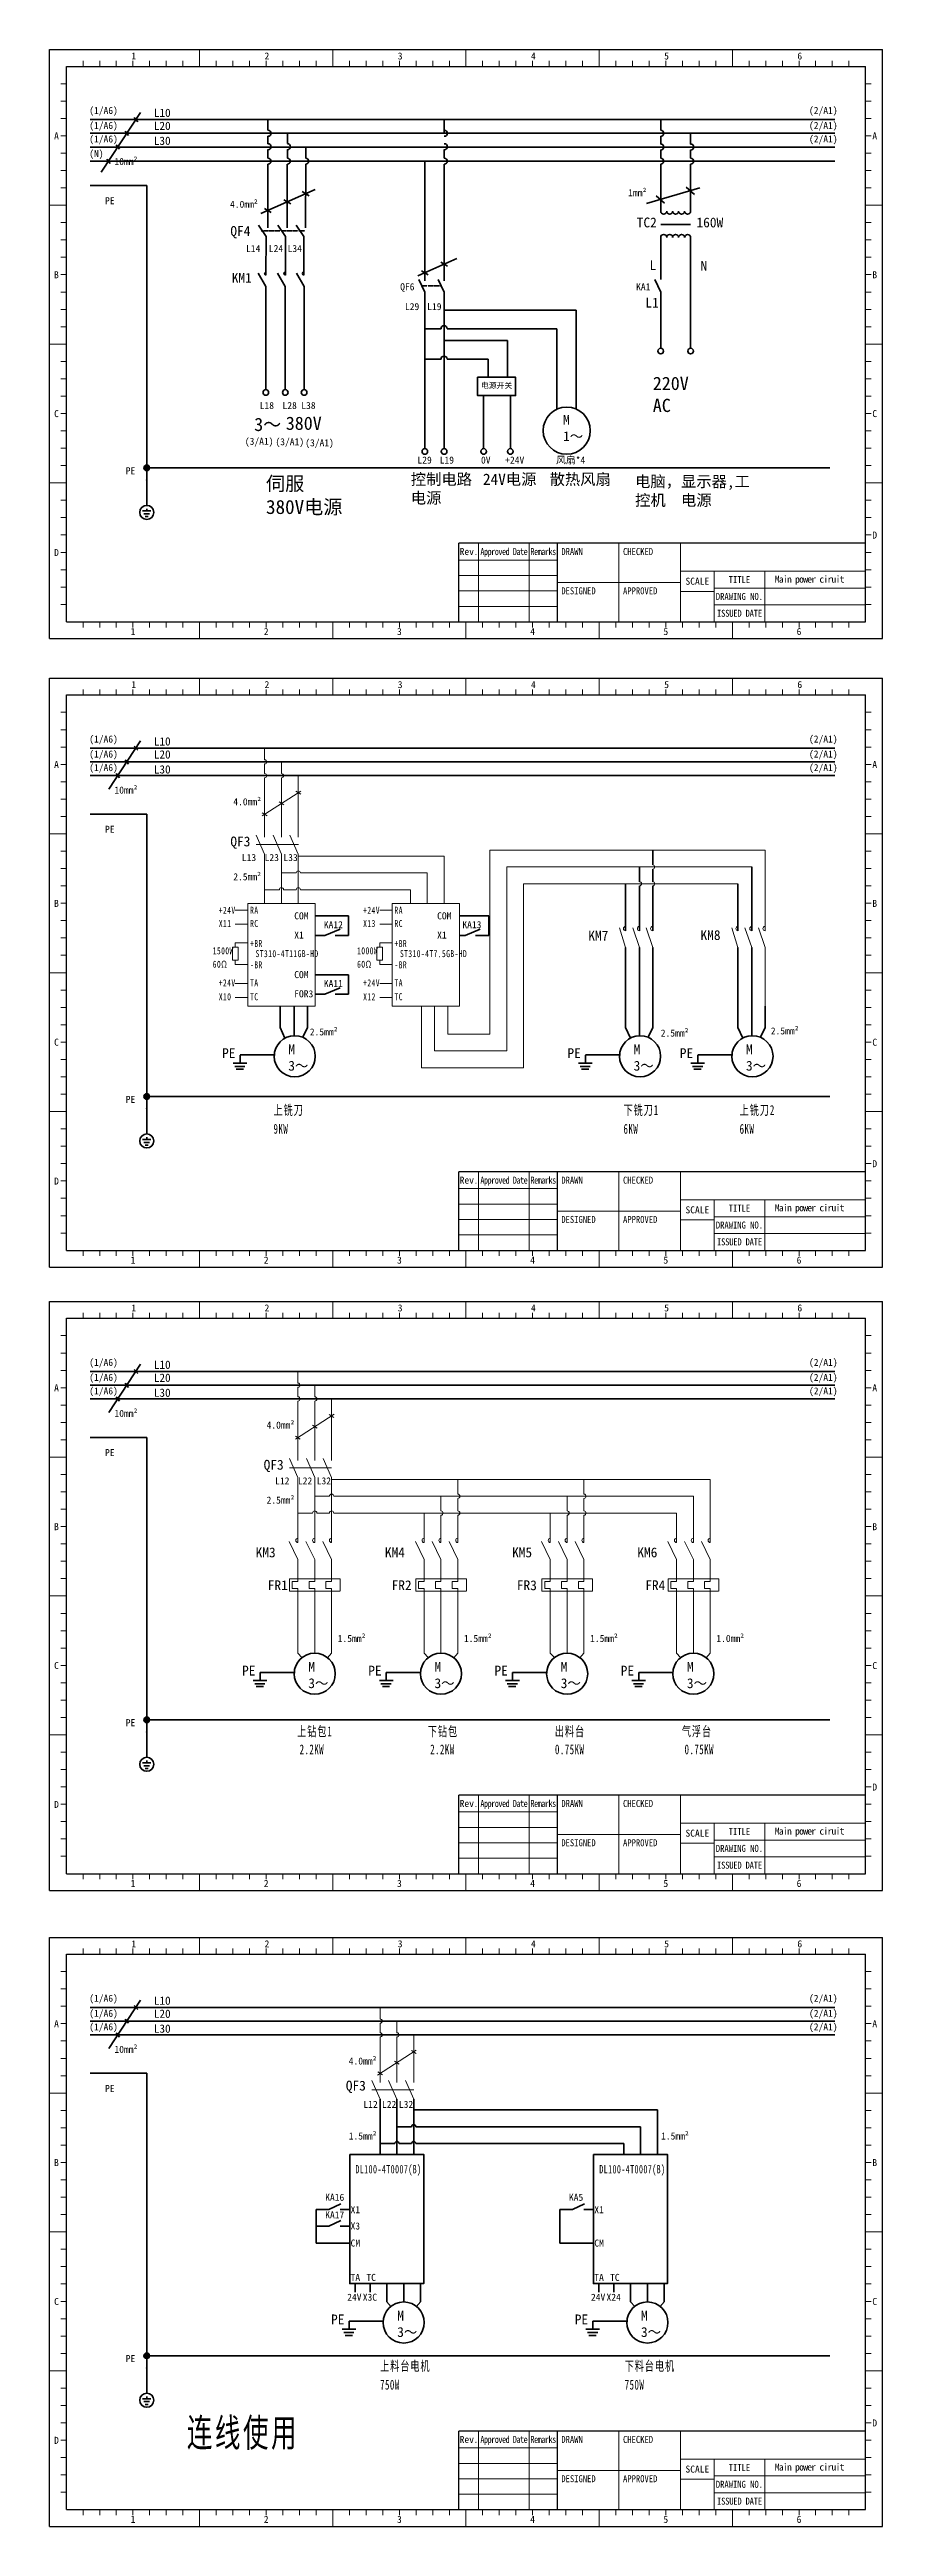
# Model space of a CAD drawing. Header units: millimetres. Extents: x 26 to 3546, y -73 to 3113.
# Drawn here: x 3246 to 3543, y 2230 to 3113 of the extents above; entities that cross this region are included whole.
import ezdxf

# ---------------------------------------------------------------- set-up
doc = ezdxf.new("R2010")
doc.units = ezdxf.units.MM
doc.header["$PDSIZE"] = -5
doc.linetypes.add('DOT2', pattern=[0.125, 0, -0.125])
doc.layers.get('0').update_dxf_attribs({"lineweight": 35})
for name, color, linetype, lineweight in [('图框', 7, 'Continuous', 30), ('尺寸线层', 3, 'Continuous', 18), ('粗实线层', 7, 'Continuous', 35), ('细实线层', 7, 'Continuous', 18)]:
    doc.layers.add(name, color=color, linetype=linetype, lineweight=lineweight)
doc.styles.add('GG', font='')
doc.styles.add('SLDTEXTSTYLE0', font='', dxfattribs={"width": 0.7})
doc.styles.add('宋体', font='')
doc.styles.add('标准', font='', dxfattribs={"width": 0.667})
doc.styles.add('样式 1', font='')
doc.styles.get('GG').set_extended_font_data('宋体')
doc.styles.get('SLDTEXTSTYLE0').set_extended_font_data('宋体')
doc.styles.get('宋体').set_extended_font_data('宋体')
doc.styles.get('标准').set_extended_font_data('宋体')
doc.styles.get('样式 1').set_extended_font_data('宋体')

msp = doc.modelspace()

# ---------------------------------------------------------------- texts
at = {"attachment_point": 1}
for s, insert, char_height, width in [('(1/A6)', (3260.47, 3092.25), 2.5, 14.8092), ('(2/A1)', (3517.11, 3092.25), 2.5, 14.8092), ('(1/A6)', (3260.47, 3086.9), 2.5, 14.8092), ('(1/A6)', (3260.47, 3082.08), 2.5, 14.8092), ('(2/A1)', (3517.11, 3086.9), 2.5, 14.8092), ('(2/A1)', (3517.11, 3082.08), 2.5, 14.8092), ('(N)', (3260.47, 3076.86), 2.5, 14.8092), ('10mm²', (3269.45, 3074.05), 2.5, 7.8919), ('PE', (3266.11, 3060.08), 2.5, 6.7495), ('4.0mm²', (3310.68, 3058.81), 2.5, 7.8919), ('1mm²', (3452.64, 3062.92), 2.5, 7.8919), ('QF6', (3371.34, 3029.39), 2.5, 7.8919), ('KA1', (3455.46, 3029.39), 2.5, 7.8919), ('L29', (3373.04, 3022.32), 2.5, 7.8919), ('L19', (3380.98, 3022.32), 2.5, 7.8919), ('电源开关', (3400.13, 2993.95), 2, 11.7007), ('(3/A1)', (3315.96, 2974.29), 2.5, 14.8092), ('(3/A1)', (3326.87, 2974.14), 2.5, 14.8092), ('(3/A1)', (3337.49, 2973.77), 2.5, 14.8092), ('L29', (3377.5, 2967.61), 2.5, 7.8919), ('L19', (3385.43, 2967.61), 2.5, 7.8919), ('0V', (3400.16, 2967.61), 2.5, 3.0549), ('+24V', (3408.79, 2967.61), 2.5, 2.5897), ('风扇*4', (3426.92, 2967.61), 2.5, 13.405), ('PE', (3273.49, 2963.8), 2.5, 6.7495), ('(1/A6)', (3260.47, 2868.16), 2.5, 14.8092), ('(1/A6)', (3260.47, 2862.81), 2.5, 14.8092), ('(2/A1)', (3517.11, 2868.16), 2.5, 14.8092), ('(2/A1)', (3517.11, 2862.81), 2.5, 14.8092), ('(1/A6)', (3260.47, 2857.98), 2.5, 14.8092), ('(2/A1)', (3517.11, 2857.98), 2.5, 14.8092), ('10mm²', (3269.45, 2849.96), 2.5, 7.8919), ('4.0mm²', (3311.83, 2845.8), 2.5, 7.8919), ('PE', (3266.11, 2835.99), 2.5, 6.7495), ('2.5mm²', (3311.83, 2819.05), 2.5, 7.8919), ('COM', (3333.56, 2805.12), 2.5, 7.8919), ('KA12', (3344.12, 2801.97), 2.5, 7.8919), ('COM', (3384.51, 2805.12), 2.5, 7.8919), ('KA13', (3393.51, 2801.97), 2.5, 7.8919), ('X1', (3333.56, 2798.29), 2.5, 7.8919), ('X1', (3384.51, 2798.29), 2.5, 7.8919), ('COM', (3333.56, 2784.17), 2.5, 7.8919), ('FOR3', (3333.56, 2777.34), 2.5, 7.8919), ('KA11', (3344.12, 2781.02), 2.5, 7.8919), ('2.5mm²', (3339.12, 2763.75), 2.5, 7.8919), ('2.5mm²', (3464.26, 2763.34), 2.5, 7.8919), ('2.5mm²', (3503.49, 2764.11), 2.5, 7.8919), ('PE', (3273.49, 2739.71), 2.5, 6.7495), ('(1/A6)', (3260.47, 2645.95), 2.5, 14.8092), ('(1/A6)', (3260.47, 2640.6), 2.5, 14.8092), ('(2/A1)', (3517.11, 2645.95), 2.5, 14.8092), ('(2/A1)', (3517.11, 2640.6), 2.5, 14.8092), ('(1/A6)', (3260.47, 2635.77), 2.5, 14.8092), ('(2/A1)', (3517.11, 2635.77), 2.5, 14.8092), ('10mm²', (3269.45, 2627.75), 2.5, 7.8919), ('4.0mm²', (3323.7, 2623.59), 2.5, 7.8919), ('PE', (3266.11, 2613.78), 2.5, 6.7495), ('2.5mm²', (3323.7, 2596.84), 2.5, 7.8919), ('1.5mm²', (3349.06, 2547.53), 2.5, 7.8919), ('1.5mm²', (3394.06, 2547.53), 2.5, 7.8919), ('1.5mm²', (3439.06, 2547.53), 2.5, 7.8919), ('1.0mm²', (3484.06, 2547.53), 2.5, 7.8919), ('PE', (3273.49, 2517.5), 2.5, 6.7495), ('(1/A6)', (3260.47, 2419.25), 2.5, 14.8092), ('(2/A1)', (3517.11, 2419.25), 2.5, 14.8092), ('(1/A6)', (3260.47, 2413.89), 2.5, 14.8092), ('(2/A1)', (3517.11, 2413.89), 2.5, 14.8092), ('(1/A6)', (3260.47, 2409.07), 2.5, 14.8092), ('(2/A1)', (3517.11, 2409.07), 2.5, 14.8092), ('10mm²', (3269.45, 2401.04), 2.5, 7.8919), ('PE', (3266.11, 2387.08), 2.5, 6.7495), ('PE', (3273.49, 2290.8), 2.5, 6.7495)]:
    msp.add_mtext(s, dxfattribs=dict(at, insert=insert, char_height=char_height, width=width))
at = {"color": 0, "width": 6.0443, "attachment_point": 1}
for s, insert, char_height in [('L10', (3283.5, 3091.63), 2.94), ('L20', (3283.5, 3086.98), 2.94), ('L30', (3283.5, 3081.66), 2.94), ('L14', (3316.39, 3043.03), 2.5), ('L24', (3324.51, 3043.03), 2.5), ('L34', (3331.2, 3043.03), 2.5), ('L18', (3321.26, 2987.06), 2.5), ('L28', (3329.39, 2987.06), 2.5), ('L38', (3336.08, 2987.06), 2.5), ('L10', (3283.5, 2867.54), 2.94), ('L20', (3283.5, 2862.89), 2.94), ('L30', (3283.5, 2857.56), 2.94), ('L13', (3314.89, 2825.92), 2.5), ('L23', (3323.01, 2825.92), 2.5), ('L33', (3329.71, 2825.92), 2.5), ('L10', (3283.5, 2645.33), 2.94), ('L20', (3283.5, 2640.68), 2.94), ('L30', (3283.5, 2635.35), 2.94), ('L12', (3326.76, 2603.71), 2.5), ('L22', (3334.88, 2603.71), 2.5), ('L32', (3341.57, 2603.71), 2.5), ('L10', (3283.5, 2418.62), 2.94), ('L20', (3283.5, 2413.97), 2.94), ('L30', (3283.5, 2408.65), 2.94)]:
    msp.add_mtext(s, dxfattribs=dict(at, insert=insert, char_height=char_height))
at = {"linetype": 'ByBlock', "attachment_point": 1}
for s, width, insert, char_height, style in [('QF4', 6.5141, (3310.79, 3049.77), 3.5, '宋体'), ('TC2', 6.5141, (3455.7, 3052.82), 3.5, '宋体'), ('160W', 6.5141, (3477, 3052.82), 3.5, '宋体'), ('L', 6.5141, (3460.25, 3037.6), 3.5, '宋体'), ('KM1', 6.5141, (3311.29, 3033.06), 3.5, '宋体'), ('N', 6.5141, (3478.44, 3037.34), 3.5, '宋体'), ('L1', 6.5141, (3458.78, 3024.23), 3.5, '宋体'), ('220V AC', 19.316, (3461.42, 2996.05), 4.708, '宋体'), ('3～', 19.316, (3319.28, 2981.42), 4.708, '宋体'), ('380V', 19.316, (3330.55, 2981.84), 4.708, '宋体'), ('M\\P1～', 19.316, (3429.43, 2982.44), 3.5, '宋体'), ('控制电路\\P电源', 43.0085, (3375.14, 2961.53), 4, '样式 1'), ('24V电源', 43.0085, (3400.85, 2961.53), 4, '样式 1'), ('散热风扇', 43.0085, (3424.64, 2961.53), 4, '样式 1'), ('QF3', 6.5141, (3310.79, 2832.15), 3.5, '宋体'), ('KM7', 6.5141, (3438.43, 2798.54), 3.5, '宋体'), ('KM8', 6.5141, (3478.43, 2798.77), 3.5, '宋体'), ('QF3', 6.5141, (3322.66, 2609.94), 3.5, '宋体'), ('KM3', 6.5141, (3319.8, 2578.7), 3.5, '宋体'), ('KM4', 6.5141, (3365.89, 2578.7), 3.5, '宋体'), ('KM5', 6.5141, (3411.24, 2578.7), 3.5, '宋体'), ('KM6', 6.5141, (3455.9, 2578.7), 3.5, '宋体'), ('FR1', 6.5141, (3324.14, 2566.99), 3.5, '宋体'), ('FR2', 6.5141, (3368.28, 2566.99), 3.5, '宋体'), ('FR3', 6.5141, (3412.94, 2566.99), 3.5, '宋体'), ('FR4', 6.5141, (3458.73, 2566.99), 3.5, '宋体')]:
    msp.add_mtext_dynamic_manual_height_columns(s, width=width, gutter_width=12.5, heights=[0], dxfattribs=dict(at, insert=insert, char_height=char_height, style=style))
at = {"linetype": 'DOT2', "attachment_point": 1, "style": '样式 1'}
for s, insert, char_height, width in [('伺服\\P380V电源', (3323.5, 2960.48), 5, 34.3346), ('电脑，显示器,工控机  电源 ', (3455.12, 2960.73), 4, 46.1783)]:
    msp.add_mtext(s, dxfattribs=dict(at, insert=insert, char_height=char_height, width=width))
at = {"color": 0, "linetype": 'ByBlock', "char_height": 3.5, "attachment_point": 1, "style": '宋体'}
for s, width, insert in [('PE', 6.5141, (3307.84, 2756.69)), ('M\\P3～', 19.316, (3331.45, 2758.03)), ('PE', 6.5141, (3430.98, 2756.69)), ('M\\P3～', 19.316, (3454.59, 2758.03)), ('PE', 6.5141, (3471.04, 2756.69)), ('M\\P3～', 19.316, (3494.65, 2758.03)), ('PE', 6.5141, (3314.97, 2536.56)), ('M\\P3～', 19.316, (3338.58, 2537.9)), ('PE', 6.5141, (3359.97, 2536.56)), ('M\\P3～', 19.316, (3383.58, 2537.9)), ('PE', 6.5141, (3404.97, 2536.56)), ('M\\P3～', 19.316, (3428.58, 2537.9)), ('PE', 6.5141, (3449.97, 2536.56)), ('M\\P3～', 19.316, (3473.58, 2537.9))]:
    msp.add_mtext_dynamic_manual_height_columns(s, width=width, gutter_width=12.5, heights=[0], dxfattribs=dict(at, insert=insert))
at = {"color": 3, "char_height": 2.5, "attachment_point": 1}
for s, insert, width in [('4.0mm²', (3353, 2396.89), 7.8919), ('L12', (3358.23, 2381.43), 6.0443), ('L22', (3364.86, 2381.43), 6.0443), ('L32', (3370.88, 2381.43), 6.0443), ('1.5mm²', (3353, 2370.14), 7.8919), ('1.5mm²', (3464.37, 2370.14), 7.8919)]:
    msp.add_mtext(s, dxfattribs=dict(at, insert=insert, width=width))
at = {"color": 3, "linetype": 'ByBlock', "char_height": 3.5, "attachment_point": 1, "style": '宋体'}
for s, width, insert in [('QF3', 6.5141, (3351.96, 2388.61)), ('PE', 6.5141, (3346.68, 2305.27)), ('M\\P3～', 19.316, (3370.29, 2306.6)), ('PE', 6.5141, (3433.59, 2305.27)), ('M\\P3～', 19.316, (3457.2, 2306.6))]:
    msp.add_mtext_dynamic_manual_height_columns(s, width=width, gutter_width=12.5, heights=[0], dxfattribs=dict(at, insert=insert))
at = {"color": 3, "char_height": 2.5, "width": 6.5784, "attachment_point": 1, "style": '样式 1'}
for s, insert in [('KA16', (3344.61, 2348.3)), ('KA17', (3344.61, 2342.04)), ('X1', (3353.65, 2343.88)), ('KA5', (3431.52, 2348.3)), ('X1', (3440.56, 2343.88)), ('X3', (3353.65, 2338.07)), ('CM', (3353.65, 2331.99)), ('CM', (3440.56, 2331.99)), ('TA', (3353.65, 2319.75)), ('TC', (3359.28, 2319.75)), ('TA', (3440.56, 2319.75)), ('TC', (3446.18, 2319.75)), ('24V', (3352.45, 2312.68)), ('X3C', (3358, 2312.68)), ('24V', (3439.36, 2312.68)), ('X24', (3444.91, 2312.68))]:
    msp.add_mtext(s, dxfattribs=dict(at, insert=insert))
at = {"layer": '图框', "lineweight": 15, "char_height": 2.5, "style": 'SLDTEXTSTYLE0'}
for s, insert, width, attachment_point in [('{\\W1;1}', (3276.33, 3111.66), 2.0278, 2), ('{\\W1;2}', (3323.83, 3111.66), 2.75, 2), ('{\\W1;3}', (3371.33, 3111.66), 2.6944, 2), ('{\\W1;4}', (3418.83, 3111.66), 3.0556, 2), ('{\\W1;5}', (3466.33, 3111.66), 2.6944, 2), ('{\\W1;6}', (3513.82, 3111.66), 2.8333, 2), ('{\\W1;A}', (3248.79, 3083.17), 3.3611, 2), ('{\\W1;A}', (3540.55, 3083.17), 3.3611, 2), ('{\\W1;B}', (3248.79, 3033.67), 3.1944, 2), ('{\\W1;B}', (3540.55, 3033.67), 3.1944, 2), ('{\\W1;C}', (3248.79, 2984.17), 3.0833, 2), ('{\\W1;C}', (3540.55, 2984.17), 3.0833, 2), ('{\\W1;D}', (3540.55, 2940.86), 3.1111, 2), ('{\\W1;D}', (3248.79, 2934.67), 3.1111, 2), ('{\\W1;Rev\\W0.7;.}', (3395.81, 2934.99), 11.3306, 2), ('{\\W0.8;\\T0.9;Approved Date}', (3408.31, 2934.99), 33.1867, 2), ('{\\W0.8;\\T0.9;Remarks}', (3422.31, 2934.99), 17.5822, 2), ('{\\W0.9;DRAWN}', (3428.8, 2934.99), 15.775, 1), ('{\\W0.9;CHECKED}', (3450.8, 2934.99), 21.975, 1), ('{\\W1;SCALE}', (3477.31, 2924.42), 17.25, 2), ('{\\W0.9;TITLE}', (3492.31, 2924.99), 15.625, 2), ('{\\W0.9;DESIGNED}', (3428.8, 2920.99), 25.2, 1), ('{\\W0.9;APPROVED}', (3450.8, 2920.99), 25.325, 1), ('{\\W0.9;DRAWING NO.}', (3492.31, 2918.99), 33, 2), ('{\\W1;1}', (3276.06, 2906.49), 2.0278, 2), ('{\\W1;2}', (3323.56, 2906.49), 2.75, 2), ('{\\W1;3}', (3371.06, 2906.49), 2.6944, 2), ('{\\W1;4}', (3418.55, 2906.49), 3.0556, 2), ('{\\W1;5}', (3466.05, 2906.49), 2.6944, 2), ('{\\W0.9;\\T0.95;ISSUED DATE}', (3492.31, 2912.99), 32.8, 2), ('{\\W1;6}', (3513.55, 2906.49), 2.8333, 2), ('{\\W1;1}', (3276.33, 2887.57), 2.0278, 2), ('{\\W1;2}', (3323.83, 2887.57), 2.75, 2), ('{\\W1;3}', (3371.33, 2887.57), 2.6944, 2), ('{\\W1;4}', (3418.83, 2887.57), 3.0556, 2), ('{\\W1;5}', (3466.33, 2887.57), 2.6944, 2), ('{\\W1;6}', (3513.82, 2887.57), 2.8333, 2), ('{\\W1;A}', (3248.79, 2859.08), 3.3611, 2), ('{\\W1;A}', (3540.55, 2859.08), 3.3611, 2), ('{\\W1;B}', (3248.79, 2809.58), 3.1944, 2), ('{\\W1;B}', (3540.55, 2809.58), 3.1944, 2), ('{\\W1;C}', (3248.79, 2760.08), 3.0833, 2), ('{\\W1;C}', (3540.55, 2760.08), 3.0833, 2), ('{\\W1;Rev\\W0.7;.}', (3395.81, 2710.9), 11.3306, 2), ('{\\W0.8;\\T0.9;Approved Date}', (3408.31, 2710.9), 33.1867, 2), ('{\\W0.8;\\T0.9;Remarks}', (3422.31, 2710.9), 17.5822, 2), ('{\\W0.9;DRAWN}', (3428.8, 2710.9), 15.775, 1), ('{\\W0.9;CHECKED}', (3450.8, 2710.9), 21.975, 1), ('{\\W1;D}', (3540.55, 2716.76), 3.1111, 2), ('{\\W1;D}', (3248.79, 2710.58), 3.1111, 2), ('{\\W0.9;DESIGNED}', (3428.8, 2696.9), 25.2, 1), ('{\\W0.9;APPROVED}', (3450.8, 2696.9), 25.325, 1), ('{\\W1;SCALE}', (3477.31, 2700.32), 17.25, 2), ('{\\W0.9;DRAWING NO.}', (3492.31, 2694.9), 33, 2), ('{\\W0.9;TITLE}', (3492.31, 2700.9), 15.625, 2), ('{\\W0.9;\\T0.95;ISSUED DATE}', (3492.31, 2688.9), 32.8, 2), ('{\\W1;1}', (3276.06, 2682.4), 2.0278, 2), ('{\\W1;2}', (3323.56, 2682.4), 2.75, 2), ('{\\W1;3}', (3371.06, 2682.4), 2.6944, 2), ('{\\W1;4}', (3418.55, 2682.4), 3.0556, 2), ('{\\W1;5}', (3466.05, 2682.4), 2.6944, 2), ('{\\W1;6}', (3513.55, 2682.4), 2.8333, 2), ('{\\W1;1}', (3276.33, 2665.36), 2.0278, 2), ('{\\W1;2}', (3323.83, 2665.36), 2.75, 2), ('{\\W1;3}', (3371.33, 2665.36), 2.6944, 2), ('{\\W1;4}', (3418.83, 2665.36), 3.0556, 2), ('{\\W1;5}', (3466.33, 2665.36), 2.6944, 2), ('{\\W1;6}', (3513.82, 2665.36), 2.8333, 2), ('{\\W1;A}', (3248.79, 2636.87), 3.3611, 2), ('{\\W1;A}', (3540.55, 2636.87), 3.3611, 2), ('{\\W1;B}', (3248.79, 2587.37), 3.1944, 2), ('{\\W1;B}', (3540.55, 2587.37), 3.1944, 2), ('{\\W1;C}', (3248.79, 2537.87), 3.0833, 2), ('{\\W1;C}', (3540.55, 2537.87), 3.0833, 2), ('{\\W1;D}', (3540.55, 2494.55), 3.1111, 2), ('{\\W1;D}', (3248.79, 2488.37), 3.1111, 2), ('{\\W1;Rev\\W0.7;.}', (3395.81, 2488.69), 11.3306, 2), ('{\\W0.8;\\T0.9;Approved Date}', (3408.31, 2488.69), 33.1867, 2), ('{\\W0.8;\\T0.9;Remarks}', (3422.31, 2488.69), 17.5822, 2), ('{\\W0.9;DRAWN}', (3428.8, 2488.69), 15.775, 1), ('{\\W0.9;CHECKED}', (3450.8, 2488.69), 21.975, 1), ('{\\W0.9;DESIGNED}', (3428.8, 2474.69), 25.2, 1), ('{\\W0.9;APPROVED}', (3450.8, 2474.69), 25.325, 1), ('{\\W1;SCALE}', (3477.31, 2478.11), 17.25, 2), ('{\\W0.9;DRAWING NO.}', (3492.31, 2472.69), 33, 2), ('{\\W0.9;TITLE}', (3492.31, 2478.69), 15.625, 2), ('{\\W0.9;\\T0.95;ISSUED DATE}', (3492.31, 2466.69), 32.8, 2), ('{\\W1;1}', (3276.06, 2460.19), 2.0278, 2), ('{\\W1;2}', (3323.56, 2460.19), 2.75, 2), ('{\\W1;3}', (3371.06, 2460.19), 2.6944, 2), ('{\\W1;4}', (3418.55, 2460.19), 3.0556, 2), ('{\\W1;5}', (3466.05, 2460.19), 2.6944, 2), ('{\\W1;6}', (3513.55, 2460.19), 2.8333, 2), ('{\\W1;1}', (3276.33, 2438.66), 2.0278, 2), ('{\\W1;2}', (3323.83, 2438.66), 2.75, 2), ('{\\W1;3}', (3371.33, 2438.66), 2.6944, 2), ('{\\W1;4}', (3418.83, 2438.66), 3.0556, 2), ('{\\W1;5}', (3466.33, 2438.66), 2.6944, 2), ('{\\W1;6}', (3513.82, 2438.66), 2.8333, 2), ('{\\W1;A}', (3248.79, 2410.16), 3.3611, 2), ('{\\W1;A}', (3540.55, 2410.16), 3.3611, 2), ('{\\W1;B}', (3248.79, 2360.66), 3.1944, 2), ('{\\W1;B}', (3540.55, 2360.66), 3.1944, 2), ('{\\W1;C}', (3248.79, 2311.16), 3.0833, 2), ('{\\W1;C}', (3540.55, 2311.16), 3.0833, 2), ('{\\W1;D}', (3248.79, 2261.66), 3.1111, 2), ('{\\W1;Rev\\W0.7;.}', (3395.81, 2261.98), 11.3306, 2), ('{\\W0.8;\\T0.9;Approved Date}', (3408.31, 2261.98), 33.1867, 2), ('{\\W0.8;\\T0.9;Remarks}', (3422.31, 2261.98), 17.5822, 2), ('{\\W0.9;DRAWN}', (3428.8, 2261.98), 15.775, 1), ('{\\W0.9;CHECKED}', (3450.8, 2261.98), 21.975, 1), ('{\\W1;D}', (3540.55, 2267.85), 3.1111, 2), ('{\\W0.9;TITLE}', (3492.31, 2251.98), 15.625, 2), ('{\\W0.9;DESIGNED}', (3428.8, 2247.98), 25.2, 1), ('{\\W0.9;APPROVED}', (3450.8, 2247.98), 25.325, 1), ('{\\W1;SCALE}', (3477.31, 2251.41), 17.25, 2), ('{\\W0.9;DRAWING NO.}', (3492.31, 2245.98), 33, 2), ('{\\W0.9;\\T0.95;ISSUED DATE}', (3492.31, 2239.98), 32.8, 2), ('{\\W1;1}', (3276.06, 2233.48), 2.0278, 2), ('{\\W1;2}', (3323.56, 2233.48), 2.75, 2), ('{\\W1;3}', (3371.06, 2233.48), 2.6944, 2), ('{\\W1;4}', (3418.55, 2233.48), 3.0556, 2), ('{\\W1;5}', (3466.05, 2233.48), 2.6944, 2), ('{\\W1;6}', (3513.55, 2233.48), 2.8333, 2)]:
    msp.add_mtext(s, dxfattribs=dict(at, insert=insert, width=width, attachment_point=attachment_point))
at = {"layer": '尺寸线层', "color": 0, "lineweight": 15, "attachment_point": 1, "line_spacing_factor": 1.15057, "style": '标准'}
for s, insert, char_height, width in [('\\T1.1;+24V', (3306.66, 2807.13), 2.5, 2.6188), ('\\T1.1;X11', (3306.66, 2802.41), 2.5, 2.6188), ('\\T1.1;RA', (3317.83, 2807.13), 2.5, 2.6188), ('\\T1.1;RC', (3317.83, 2802.41), 2.5, 2.6188), ('\\T1.1;+24V', (3358.14, 2807.13), 2.5, 2.6188), ('\\T1.1;X13', (3358.14, 2802.41), 2.5, 2.6188), ('\\T1.1;RA', (3369.31, 2807.13), 2.5, 2.6188), ('\\T1.1;RC', (3369.31, 2802.41), 2.5, 2.6188), ('\\T1.1;1500W 60Ω', (3304.5, 2792.68), 2.5, 8.4077), ('\\T1.1;+BR', (3317.83, 2795.24), 2.5, 2.6188), ('\\T1.1;1000W 60Ω', (3355.98, 2792.68), 2.5, 8.4077), ('\\T1.1;+BR', (3369.31, 2795.24), 2.5, 2.6188), ('\\T1.1;-BR', (3317.83, 2787.66), 2.5, 2.6188), ('\\T1.1;-BR', (3369.31, 2787.66), 2.5, 2.6188), ('\\T1.1;+24V', (3306.66, 2781.25), 2.5, 2.6188), ('\\T1.1;X10', (3306.66, 2776.29), 2.5, 2.6188), ('\\T1.1;TA', (3317.83, 2781.25), 2.5, 2.6188), ('\\T1.1;TC', (3317.83, 2776.29), 2.5, 2.6188), ('\\T1.1;+24V', (3358.14, 2781.25), 2.5, 2.6188), ('\\T1.1;X12', (3358.14, 2776.29), 2.5, 2.6188), ('\\T1.1;TA', (3369.31, 2781.25), 2.5, 2.6188), ('\\T1.1;TC', (3369.31, 2776.29), 2.5, 2.6188), ('\\T1.1;2.2KW', (3335.47, 2508.48), 3.5, 9.3036), ('\\T1.1;2.2KW', (3382.03, 2508.48), 3.5, 9.3036), ('\\T1.1;0.75KW', (3426.53, 2508.48), 3.5, 9.3036), ('\\T1.1;0.75KW', (3472.74, 2508.48), 3.5, 9.3036)]:
    msp.add_mtext(s, dxfattribs=dict(at, insert=insert, char_height=char_height, width=width))
at = {"layer": '尺寸线层', "color": 0, "attachment_point": 1, "line_spacing_factor": 1.15057, "style": '标准'}
for s, insert, char_height, width in [('\\T1.1;ST310-4T11GB-HD', (3319.78, 2791.65), 2.5, 20.9375), ('\\T1.1;ST310-4T7.5GB-HD', (3371.26, 2791.65), 2.5, 20.9375), ('\\T1.1;上钻包1', (3334.59, 2514.93), 3.5, 18.4465), ('\\T1.1;下钻包', (3381.2, 2514.93), 3.5, 18.4465), ('\\T1.1;出料台', (3426.48, 2514.93), 3.5, 18.4465), ('\\T1.1;气浮台', (3471.75, 2514.93), 3.5, 18.4465)]:
    msp.add_mtext(s, dxfattribs=dict(at, insert=insert, char_height=char_height, width=width))
at = {"layer": '尺寸线层', "lineweight": 15, "char_height": 3.5, "width": 28.841, "attachment_point": 1, "line_spacing_factor": 1.15057, "style": '标准'}
for s, insert in [('\\T1.1;{\\C0;上铣刀\\P9KW}', (3326.18, 2736.41)), ('\\T1.1;{\\C0;下铣刀1\\P6KW}', (3450.97, 2736.41)), ('\\T1.1;{\\C0;上铣刀2\\P6KW}', (3492.37, 2736.41))]:
    msp.add_mtext(s, dxfattribs=dict(at, insert=insert))
at = {"layer": '尺寸线层', "color": 3, "attachment_point": 1, "line_spacing_factor": 1.15057, "style": '标准'}
for s, insert, char_height, width in [('\\T1.1;DL100-4T0007(B)', (3355.36, 2358.57), 3, 17.8894), ('\\T1.1;DL100-4T0007(B)', (3442.34, 2358.57), 3, 17.8894), ('\\T1.1;连线使用', (3295.27, 2268.16), 10, 53.437)]:
    msp.add_mtext(s, dxfattribs=dict(at, insert=insert, char_height=char_height, width=width))
at = {"layer": '尺寸线层', "color": 3, "lineweight": 15, "char_height": 3.5, "width": 28.841, "attachment_point": 1, "line_spacing_factor": 1.15057, "style": '标准'}
for s, insert in [('\\T1.1;{\\C0;上料台电机\\P750W}', (3364.18, 2288.7)), ('\\T1.1;{\\C0;下料台电机\\P750W}', (3451.39, 2288.7))]:
    msp.add_mtext(s, dxfattribs=dict(at, insert=insert))
at = {"layer": '细实线层', "char_height": 2.5, "width": 40.6456, "attachment_point": 1, "style": 'GG'}
for insert in [(3504.93, 2925.14), (3504.93, 2701.05), (3504.93, 2478.84), (3504.93, 2252.14)]:
    msp.add_mtext('{\\T0.85;Main power ciruit}', dxfattribs=dict(at, insert=insert))

# ---------------------------------------------------------------- hatches: boundary and pattern name
h = msp.add_hatch(color=256)
edge = h.paths.add_edge_path(flags=0)
edge.add_arc((3280.97, 2963.58), 1, 0, 360)
h = msp.add_hatch(color=256)
edge = h.paths.add_edge_path(flags=0)
edge.add_arc((3280.97, 2739.49), 1, 0, 360)
h = msp.add_hatch(color=256)
edge = h.paths.add_edge_path(flags=0)
edge.add_arc((3280.97, 2517.28), 1, 0, 360)
h = msp.add_hatch(color=256)
edge = h.paths.add_edge_path(flags=0)
edge.add_arc((3280.97, 2290.57), 1, 0, 360)

# ---------------------------------------------------------------- linework, layer by layer
at = {"color": 0}
for p, q in [((3260.79, 3087.76), (3293.29, 3087.76)), ((3260.79, 3082.86), (3293.29, 3082.86)), ((3335.64, 3087.76), (3526.34, 3087.76)), ((3335.64, 3082.86), (3526.34, 3082.86)), ((3260.79, 3077.96), (3293.29, 3077.96)), ((3260.79, 3072.91), (3293.29, 3072.91)), ((3335.39, 3077.96), (3526.34, 3077.96)), ((3335.39, 3072.91), (3526.34, 3072.91)), ((3260.79, 2863.67), (3293.29, 2863.67)), ((3335.64, 2863.67), (3526.34, 2863.67)), ((3260.79, 2858.77), (3293.29, 2858.77)), ((3260.79, 2853.87), (3293.29, 2853.87)), ((3335.39, 2853.87), (3526.34, 2853.87)), ((3335.64, 2858.77), (3526.34, 2858.77)), ((3260.79, 2641.46), (3293.29, 2641.46)), ((3335.64, 2641.46), (3526.34, 2641.46)), ((3260.79, 2636.56), (3293.29, 2636.56)), ((3260.79, 2631.66), (3293.29, 2631.66)), ((3335.39, 2631.66), (3526.34, 2631.66)), ((3335.64, 2636.56), (3526.34, 2636.56)), ((3260.79, 2414.76), (3293.29, 2414.76)), ((3335.64, 2414.76), (3526.34, 2414.76)), ((3260.79, 2409.86), (3293.29, 2409.86)), ((3260.79, 2404.96), (3293.29, 2404.96)), ((3335.39, 2404.96), (3526.34, 2404.96)), ((3335.64, 2409.86), (3526.34, 2409.86))]:
    msp.add_line(p, q, dxfattribs=at)
for p, q in [((3278.79, 3090.31), (3264.67, 3068.97)), ((3273.29, 3083.58), (3274.52, 3082.09)), ((3276.52, 3088.48), (3277.75, 3086.99)), ((3335.64, 3087.76), (3293.29, 3087.76)), ((3335.64, 3082.86), (3293.29, 3082.86)), ((3324.18, 3083.93), (3324.18, 3087.76)), ((3324.18, 3079.15), (3324.18, 3081.8)), ((3331.11, 3079.16), (3331.11, 3082.86)), ((3387.06, 3087.76), (3387.06, 3082.86)), ((3464.24, 3083.93), (3464.24, 3087.76)), ((3464.24, 3079.03), (3464.24, 3081.8)), ((3474.89, 3079.03), (3474.89, 3082.86)), ((3266.72, 3073.63), (3267.95, 3072.14)), ((3270.07, 3078.68), (3271.29, 3077.19)), ((3335.39, 3077.96), (3293.29, 3077.96)), ((3335.39, 3072.91), (3293.29, 3072.91)), ((3380.13, 3072.91), (3380.13, 3030.25)), ((3387.06, 3077.02), (3387.06, 3073.98)), ((3280.97, 3064.25), (3260.79, 3064.25)), ((3280.97, 2950.21), (3280.97, 3064.25)), ((3387.06, 3071.85), (3387.06, 3030.25)), ((3340.98, 3062.82), (3321.71, 3054.21)), ((3322.96, 3056.04), (3325.39, 3054.58)), ((3329.89, 3059.14), (3332.32, 3057.68)), ((3336.45, 3062.07), (3338.87, 3060.61)), ((3459.22, 3057.77), (3478.23, 3063.36)), ((3462.64, 3060.54), (3465.62, 3057.96)), ((3473.29, 3063.67), (3476.26, 3061.09)), ((3320.84, 3050.11), (3323.51, 3046.11)), ((3324.18, 3051.58), (3324.18, 3051.58)), ((3327.75, 3050.11), (3330.42, 3046.11)), ((3334.3, 3050.11), (3336.97, 3046.11)), ((3323.51, 3046.11), (3323.49, 3032.32)), ((3330.4, 3046.11), (3330.4, 3032.32)), ((3336.94, 3046.15), (3336.94, 3032.32)), ((3391.57, 3038.22), (3377.66, 3032)), ((3380.13, 3026.25), (3378.05, 3030.7)), ((3378.91, 3033.83), (3381.34, 3032.37)), ((3387, 3026.25), (3384.93, 3030.7)), ((3385.84, 3036.93), (3388.27, 3035.47)), ((3464.24, 3026.25), (3462.17, 3030.7)), ((3380.13, 3026.25), (3380.13, 2970.44)), ((3387, 3026.25), (3387, 2970.44)), ((3464.24, 3026.25), (3464.24, 3006.23)), ((3385.94, 3013.17), (3380.13, 3013.17)), ((3387, 3019.84), (3434.13, 3019.84)), ((3388.07, 3013.17), (3427.25, 3013.17)), ((3427.25, 3013.17), (3427.25, 2984.56)), ((3434.13, 3019.84), (3434.13, 2984.56)), ((3385.94, 3002.35), (3380.13, 3002.35)), ((3387, 3009.02), (3409.61, 3009.02)), ((3388.07, 3002.35), (3402.73, 3002.35)), ((3402.73, 3002.35), (3402.73, 2995.89)), ((3409.61, 3009.02), (3409.61, 2995.89)), ((3401.11, 2989.36), (3401.11, 2970.44)), ((3410.62, 2989.36), (3410.62, 2970.44)), ((3280.97, 2963.58), (3524.56, 2963.58)), ((3279.47, 2948.21), (3282.47, 2948.21)), ((3279.97, 2947.21), (3281.97, 2947.21)), ((3280.47, 2946.21), (3281.47, 2946.21)), ((3280.97, 2948.21), (3280.97, 2949.01)), ((3278.79, 2866.22), (3267.46, 2849.03)), ((3276.52, 2864.39), (3277.75, 2862.9)), ((3335.64, 2863.67), (3293.29, 2863.67)), ((3270.07, 2854.59), (3271.29, 2853.1)), ((3273.29, 2859.49), (3274.52, 2858)), ((3335.64, 2858.77), (3293.29, 2858.77)), ((3335.39, 2853.87), (3293.29, 2853.87)), ((3280.97, 2840.16), (3260.79, 2840.16)), ((3280.97, 2726.12), (3280.97, 2840.16)), ((3352.96, 2803.83), (3341.04, 2803.83)), ((3344.51, 2796.85), (3349.94, 2799.16)), ((3352.96, 2803.83), (3352.96, 2796.85)), ((3402.93, 2803.83), (3392.49, 2803.83)), ((3394.49, 2796.85), (3399.91, 2799.16)), ((3402.93, 2803.83), (3402.93, 2796.85)), ((3344.51, 2796.85), (3341.04, 2796.85)), ((3352.96, 2796.85), (3348.21, 2796.85)), ((3394.49, 2796.85), (3392.49, 2796.85)), ((3402.93, 2796.85), (3398.19, 2796.85)), ((3352.96, 2782.88), (3341.04, 2782.88)), ((3352.96, 2782.88), (3352.96, 2775.9)), ((3344.51, 2775.9), (3341.04, 2775.9)), ((3344.51, 2775.9), (3349.94, 2778.21)), ((3352.96, 2775.9), (3348.21, 2775.9)), ((3280.97, 2739.49), (3524.56, 2739.49)), ((3279.47, 2724.12), (3282.47, 2724.12)), ((3279.97, 2723.12), (3281.97, 2723.12)), ((3280.47, 2722.12), (3281.47, 2722.12)), ((3280.97, 2724.12), (3280.97, 2724.92)), ((3278.79, 2644.01), (3267.46, 2626.82)), ((3276.52, 2642.18), (3277.75, 2640.69)), ((3335.64, 2641.46), (3293.29, 2641.46)), ((3270.07, 2632.38), (3271.29, 2630.89)), ((3273.29, 2637.28), (3274.52, 2635.79)), ((3335.64, 2636.56), (3293.29, 2636.56)), ((3335.39, 2631.66), (3293.29, 2631.66)), ((3280.97, 2617.95), (3260.79, 2617.95)), ((3280.97, 2503.91), (3280.97, 2617.95)), ((3280.97, 2517.28), (3524.56, 2517.28)), ((3279.47, 2501.91), (3282.47, 2501.91)), ((3279.97, 2500.91), (3281.97, 2500.91)), ((3280.47, 2499.91), (3281.47, 2499.91)), ((3280.97, 2501.91), (3280.97, 2502.71)), ((3278.79, 2417.31), (3267.46, 2400.11)), ((3276.52, 2415.48), (3277.75, 2413.98)), ((3335.64, 2414.76), (3293.29, 2414.76)), ((3270.07, 2405.68), (3271.29, 2404.18)), ((3273.29, 2410.58), (3274.52, 2409.08)), ((3335.64, 2409.86), (3293.29, 2409.86)), ((3335.39, 2404.96), (3293.29, 2404.96)), ((3280.97, 2391.25), (3260.79, 2391.25)), ((3280.97, 2277.21), (3280.97, 2391.25)), ((3280.97, 2290.57), (3524.56, 2290.57)), ((3279.47, 2275.21), (3282.47, 2275.21)), ((3279.97, 2274.21), (3281.97, 2274.21)), ((3280.47, 2273.21), (3281.47, 2273.21)), ((3280.97, 2275.21), (3280.97, 2276.01))]:
    msp.add_line(p, q)
at = {"linetype": 'ByBlock'}
for p, q in [((3324.18, 3077.02), (3324.18, 3073.98)), ((3331.11, 3077.03), (3331.11, 3073.98)), ((3337.66, 3077.96), (3337.66, 3073.98)), ((3464.24, 3076.9), (3464.24, 3073.98)), ((3474.89, 3073.98), (3474.89, 3076.9)), ((3324.18, 3071.85), (3324.18, 3049.11)), ((3331.1, 3071.85), (3331.09, 3049.11)), ((3337.65, 3071.85), (3337.64, 3049.11)), ((3464.24, 3071.85), (3464.24, 3055.08)), ((3474.89, 3055.09), (3474.89, 3071.85)), ((3464.24, 3050.28), (3474.9, 3050.28)), ((3464.24, 3045.72), (3464.24, 3030.7)), ((3474.91, 3045.7), (3474.91, 3006.23)), ((3323.45, 3028.19), (3320.69, 3032.95)), ((3330.38, 3028.2), (3327.62, 3032.95)), ((3337.11, 3028.18), (3334.35, 3032.93)), ((3323.43, 3028.18), (3323.43, 2991.46)), ((3330.37, 3028.18), (3330.37, 2991.46)), ((3337.09, 3028.18), (3337.09, 2991.46))]:
    msp.add_line(p, q, dxfattribs=at)
at = {"linetype": 'DOT2'}
for p, q in [((3337.38, 3048.11), (3321.66, 3048.11)), ((3385.97, 3028.48), (3379.09, 3028.48))]:
    msp.add_line(p, q, dxfattribs=at)
at = {"color": 0, "linetype": 'ByBlock'}
for p, q in [((3461.38, 2827.3), (3461.38, 2822.05)), ((3456.67, 2821.3), (3456.67, 2816.05)), ((3461.38, 2820.55), (3461.38, 2816.05)), ((3496.74, 2821.3), (3496.74, 2798.59)), ((3451.72, 2815.3), (3451.72, 2798.59)), ((3456.67, 2814.55), (3456.67, 2798.59)), ((3461.38, 2814.55), (3461.38, 2798.59)), ((3491.78, 2815.3), (3491.78, 2798.59)), ((3451.72, 2792.59), (3451.72, 2764.09)), ((3456.67, 2792.59), (3456.67, 2761.15)), ((3461.38, 2792.59), (3461.38, 2764.09)), ((3491.78, 2792.59), (3491.78, 2764.09)), ((3496.74, 2792.59), (3496.74, 2761.15)), ((3328.58, 2771.73), (3328.58, 2764.09)), ((3328.58, 2764.09), (3330.27, 2760.28)), ((3333.53, 2771.73), (3333.53, 2761.15)), ((3338.24, 2764.09), (3336.6, 2760.57)), ((3338.24, 2771.73), (3338.24, 2764.09)), ((3451.72, 2764.09), (3453.41, 2760.28)), ((3461.38, 2764.09), (3459.74, 2760.57)), ((3491.78, 2764.09), (3493.47, 2760.28)), ((3501.44, 2764.09), (3499.81, 2760.57)), ((3501.44, 2771.73), (3501.44, 2764.09)), ((3311.8, 2751.4), (3316.71, 2751.4)), ((3312.35, 2750.22), (3316, 2750.22)), ((3312.88, 2749.22), (3315.46, 2749.22)), ((3314.25, 2751.4), (3314.25, 2754.26)), ((3326.71, 2754.31), (3314.27, 2754.31)), ((3434.94, 2751.4), (3439.85, 2751.4)), ((3435.5, 2750.22), (3439.14, 2750.22)), ((3436.02, 2749.22), (3438.6, 2749.22)), ((3437.39, 2751.4), (3437.39, 2754.26)), ((3449.85, 2754.31), (3437.41, 2754.31)), ((3475.01, 2751.4), (3479.91, 2751.4)), ((3475.56, 2750.22), (3479.21, 2750.22)), ((3476.08, 2749.22), (3478.66, 2749.22)), ((3477.46, 2751.4), (3477.46, 2754.26)), ((3489.91, 2754.31), (3477.47, 2754.31)), ((3318.93, 2531.27), (3323.84, 2531.27)), ((3319.49, 2530.09), (3323.13, 2530.09)), ((3320.01, 2529.09), (3322.59, 2529.09)), ((3321.38, 2531.27), (3321.38, 2534.14)), ((3333.84, 2534.18), (3321.4, 2534.18)), ((3363.93, 2531.27), (3368.84, 2531.27)), ((3364.49, 2530.09), (3368.13, 2530.09)), ((3365.01, 2529.09), (3367.59, 2529.09)), ((3366.38, 2531.27), (3366.38, 2534.14)), ((3378.84, 2534.18), (3366.4, 2534.18)), ((3408.93, 2531.27), (3413.84, 2531.27)), ((3409.49, 2530.09), (3413.13, 2530.09)), ((3410.01, 2529.09), (3412.59, 2529.09)), ((3411.38, 2531.27), (3411.38, 2534.14)), ((3423.84, 2534.18), (3411.4, 2534.18)), ((3453.93, 2531.27), (3458.84, 2531.27)), ((3454.49, 2530.09), (3458.13, 2530.09)), ((3455.01, 2529.09), (3457.59, 2529.09)), ((3456.38, 2531.27), (3456.38, 2534.14)), ((3468.84, 2534.18), (3456.4, 2534.18))]:
    msp.add_line(p, q, dxfattribs=at)
at = {"color": 3, "linetype": 'ByBlock'}
for p, q in [((3350.65, 2299.98), (3355.55, 2299.98)), ((3351.2, 2298.8), (3354.85, 2298.8)), ((3351.72, 2297.79), (3354.3, 2297.79)), ((3353.1, 2299.98), (3353.1, 2302.84)), ((3365.55, 2302.89), (3353.11, 2302.89)), ((3437.55, 2299.98), (3442.46, 2299.98)), ((3438.11, 2298.8), (3441.76, 2298.8)), ((3438.63, 2297.79), (3441.21, 2297.79)), ((3440.01, 2299.98), (3440.01, 2302.84)), ((3452.46, 2302.89), (3440.02, 2302.89))]:
    msp.add_line(p, q, dxfattribs=at)
msp.add_lwpolyline([(3398.95, 2995.89), (3412.49, 2995.89), (3412.49, 2989.36), (3398.95, 2989.36)], close=True)
for centre, radius in [((3464.24, 3005.23), 1), ((3474.91, 3005.23), 1), ((3323.43, 2990.46), 1), ((3330.37, 2990.46), 1), ((3337.09, 2990.46), 1), ((3430.73, 2976.85), 8.41), ((3380.13, 2969.44), 1), ((3387, 2969.44), 1), ((3401.11, 2969.44), 1), ((3410.62, 2969.44), 1), ((3280.97, 2963.58), 1), ((3280.97, 2947.71), 2.5), ((3280.97, 2739.49), 1), ((3280.97, 2723.62), 2.5), ((3280.97, 2517.28), 1), ((3280.97, 2501.41), 2.5), ((3280.97, 2290.57), 1), ((3280.97, 2274.71), 2.5)]:
    msp.add_circle(centre, radius)
at = {"color": 0, "linetype": 'ByBlock'}
for centre in [(3333.75, 2753.83), (3456.89, 2753.83), (3496.95, 2753.83), (3340.88, 2533.7), (3385.88, 2533.7), (3430.88, 2533.7), (3475.88, 2533.7)]:
    msp.add_circle(centre, 7.33, dxfattribs=at)
at = {"color": 3, "linetype": 'ByBlock'}
for centre in [(3372.59, 2302.41), (3459.5, 2302.41)]:
    msp.add_circle(centre, 7.33, dxfattribs=at)
at = {"linetype": 'ByBlock'}
for centre, radius, start, end in [((3324.18, 3082.86), 1.07, 270, 90), ((3387.06, 3082.86), 1.07, 270, 90), ((3464.24, 3082.87), 1.07, 270, 90), ((3324.18, 3078.08), 1.07, 270, 90), ((3324.18, 3072.91), 1.07, 270, 90), ((3331.11, 3078.08), 1.07, 270, 90), ((3331.11, 3072.91), 1.07, 270, 90), ((3337.66, 3072.91), 1.07, 270, 90), ((3387.06, 3078.08), 1.07, 270, 90), ((3387.06, 3072.91), 1.07, 270, 90), ((3464.24, 3077.96), 1.07, 270, 90), ((3464.24, 3072.91), 1.07, 270, 90), ((3474.89, 3077.96), 1.07, 270, 90), ((3474.89, 3072.91), 1.07, 270, 90), ((3465.31, 3055.08), 1.07, 180, 0), ((3465.31, 3045.72), 1.07, 0, 180), ((3467.44, 3055.08), 1.07, 180, 0), ((3467.44, 3045.72), 1.07, 0, 180), ((3469.57, 3055.08), 1.07, 180, 360), ((3469.57, 3045.71), 1.07, 0, 180), ((3471.69, 3055.08), 1.07, 180, 0), ((3471.7, 3045.71), 1.07, 0, 180), ((3473.82, 3055.08), 1.07, 180, 0), ((3473.84, 3045.7), 1.07, 360, 180), ((3323.5, 3032.81), 0.499, 90, 270), ((3330.4, 3032.82), 0.499, 90, 270), ((3336.96, 3032.82), 0.499, 90, 270), ((3387, 3013.17), 1.07, 0, 180), ((3387, 3002.35), 1.07, 0, 180)]:
    msp.add_arc(centre, radius, start, end, dxfattribs=at)
for p in [(3280.97, 2959.22), (3280.97, 2959.22), (3280.97, 2735.13), (3280.97, 2735.13), (3280.97, 2512.92), (3280.97, 2512.92), (3280.97, 2286.21), (3280.97, 2286.21)]:
    msp.add_point(p)
at = {"layer": '图框'}
for p, q in [((3246.31, 2902.71), (3246.31, 3112.71)), ((3246.31, 3112.71), (3543.31, 3112.71)), ((3543.3, 2902.71), (3543.3, 3112.71)), ((3543.31, 2902.71), (3543.31, 3112.71)), ((3252.31, 2908.71), (3252.31, 3106.71)), ((3252.31, 3106.71), (3537.3, 3106.71)), ((3537.31, 2908.71), (3537.3, 3106.71)), ((3537.3, 2908.71), (3537.3, 3106.71)), ((3537.31, 2936.71), (3392.31, 2936.71)), ((3392.31, 2908.71), (3392.31, 2936.71)), ((3427.31, 2936.71), (3427.31, 2908.71)), ((3252.31, 2908.71), (3537.31, 2908.71)), ((3246.31, 2902.71), (3543.31, 2902.71)), ((3246.31, 2678.62), (3246.31, 2888.62)), ((3246.31, 2888.62), (3543.31, 2888.62)), ((3543.3, 2678.62), (3543.3, 2888.62)), ((3543.31, 2678.62), (3543.31, 2888.62)), ((3252.31, 2684.62), (3252.31, 2882.62)), ((3252.31, 2882.62), (3537.3, 2882.62)), ((3537.31, 2684.62), (3537.3, 2882.62)), ((3537.3, 2684.62), (3537.3, 2882.62)), ((3537.31, 2712.62), (3392.31, 2712.62)), ((3392.31, 2684.62), (3392.31, 2712.62)), ((3427.31, 2712.62), (3427.31, 2684.62)), ((3252.31, 2684.62), (3537.31, 2684.62)), ((3246.31, 2678.62), (3543.31, 2678.62)), ((3246.31, 2456.41), (3246.31, 2666.41)), ((3246.31, 2666.41), (3543.31, 2666.41)), ((3252.31, 2462.41), (3252.31, 2660.41)), ((3252.31, 2660.41), (3537.3, 2660.41)), ((3537.31, 2462.41), (3537.3, 2660.41)), ((3537.3, 2462.41), (3537.3, 2660.41)), ((3543.3, 2456.41), (3543.3, 2666.41)), ((3543.31, 2456.41), (3543.31, 2666.41)), ((3537.31, 2490.41), (3392.31, 2490.41)), ((3392.31, 2462.41), (3392.31, 2490.41)), ((3427.31, 2490.41), (3427.31, 2462.41)), ((3246.31, 2456.41), (3543.31, 2456.41)), ((3252.31, 2462.41), (3537.31, 2462.41)), ((3246.31, 2229.7), (3246.31, 2439.7)), ((3246.31, 2439.7), (3543.31, 2439.7)), ((3543.3, 2229.7), (3543.3, 2439.7)), ((3543.31, 2229.7), (3543.31, 2439.7)), ((3252.31, 2235.7), (3252.31, 2433.7)), ((3252.31, 2433.7), (3537.3, 2433.7)), ((3537.31, 2235.7), (3537.3, 2433.7)), ((3537.3, 2235.7), (3537.3, 2433.7)), ((3537.31, 2263.7), (3392.31, 2263.7)), ((3392.31, 2235.7), (3392.31, 2263.7)), ((3427.31, 2263.7), (3427.31, 2235.7)), ((3252.31, 2235.7), (3537.31, 2235.7)), ((3246.31, 2229.7), (3543.31, 2229.7))]:
    msp.add_line(p, q, dxfattribs=at)
at = {"layer": '图框', "lineweight": 15}
for p, q in [((3399.31, 2936.71), (3399.31, 2908.71)), ((3417.31, 2936.71), (3417.31, 2908.71)), ((3449.31, 2936.71), (3449.31, 2908.71)), ((3471.31, 2936.71), (3471.31, 2908.71)), ((3392.31, 2930.71), (3427.31, 2930.71)), ((3392.31, 2925.21), (3427.31, 2925.21)), ((3471.31, 2926.71), (3537.31, 2926.71)), ((3483.31, 2926.71), (3483.31, 2908.71)), ((3501.31, 2926.71), (3501.31, 2908.71)), ((3392.31, 2919.71), (3427.31, 2919.71)), ((3392.31, 2914.21), (3427.31, 2914.21)), ((3427.31, 2922.71), (3471.31, 2922.71)), ((3471.31, 2919.56), (3483.31, 2919.56)), ((3483.31, 2920.71), (3537.31, 2920.71)), ((3483.31, 2914.71), (3537.31, 2914.71)), ((3537.31, 2908.71), (3392.31, 2908.71)), ((3399.31, 2712.62), (3399.31, 2684.62)), ((3417.31, 2712.62), (3417.31, 2684.62)), ((3449.31, 2712.62), (3449.31, 2684.62)), ((3471.31, 2712.62), (3471.31, 2684.62)), ((3392.31, 2706.62), (3427.31, 2706.62)), ((3471.31, 2702.62), (3537.31, 2702.62)), ((3483.31, 2702.62), (3483.31, 2684.62)), ((3501.31, 2702.62), (3501.31, 2684.62)), ((3392.31, 2701.12), (3427.31, 2701.12)), ((3392.31, 2695.62), (3427.31, 2695.62)), ((3427.31, 2698.62), (3471.31, 2698.62)), ((3471.31, 2695.47), (3483.31, 2695.47)), ((3483.31, 2696.62), (3537.31, 2696.62)), ((3392.31, 2690.12), (3427.31, 2690.12)), ((3537.31, 2684.62), (3392.31, 2684.62)), ((3483.31, 2690.62), (3537.31, 2690.62)), ((3399.31, 2490.41), (3399.31, 2462.41)), ((3417.31, 2490.41), (3417.31, 2462.41)), ((3449.31, 2490.41), (3449.31, 2462.41)), ((3471.31, 2490.41), (3471.31, 2462.41)), ((3392.31, 2484.41), (3427.31, 2484.41)), ((3392.31, 2478.91), (3427.31, 2478.91)), ((3392.31, 2473.41), (3427.31, 2473.41)), ((3427.31, 2476.41), (3471.31, 2476.41)), ((3471.31, 2480.41), (3537.31, 2480.41)), ((3471.31, 2473.26), (3483.31, 2473.26)), ((3483.31, 2480.41), (3483.31, 2462.41)), ((3483.31, 2474.41), (3537.31, 2474.41)), ((3501.31, 2480.41), (3501.31, 2462.41)), ((3392.31, 2467.91), (3427.31, 2467.91)), ((3483.31, 2468.41), (3537.31, 2468.41)), ((3537.31, 2462.41), (3392.31, 2462.41)), ((3399.31, 2263.7), (3399.31, 2235.7)), ((3417.31, 2263.7), (3417.31, 2235.7)), ((3449.31, 2263.7), (3449.31, 2235.7)), ((3471.31, 2263.7), (3471.31, 2235.7)), ((3392.31, 2257.7), (3427.31, 2257.7)), ((3392.31, 2252.2), (3427.31, 2252.2)), ((3471.31, 2253.7), (3537.31, 2253.7)), ((3483.31, 2253.7), (3483.31, 2235.7)), ((3501.31, 2253.7), (3501.31, 2235.7)), ((3392.31, 2246.7), (3427.31, 2246.7)), ((3427.31, 2249.7), (3471.31, 2249.7)), ((3471.31, 2246.56), (3483.31, 2246.56)), ((3483.31, 2247.7), (3537.31, 2247.7)), ((3392.31, 2241.2), (3427.31, 2241.2)), ((3537.31, 2235.7), (3392.31, 2235.7)), ((3483.31, 2241.7), (3537.31, 2241.7))]:
    msp.add_line(p, q, dxfattribs=at)
at = {"layer": '粗实线层', "lineweight": 15}
for p, q in [((3323.01, 2863.67), (3323.01, 2859.52)), ((3323.01, 2858.02), (3323.01, 2854.62)), ((3323.01, 2853.12), (3323.01, 2831.92)), ((3329.01, 2858.77), (3329.01, 2854.62)), ((3329.01, 2853.12), (3329.01, 2831.92)), ((3335.01, 2853.87), (3335.01, 2831.92)), ((3335.9, 2848.38), (3322.13, 2839.55)), ((3328.17, 2844.5), (3329.86, 2843.44)), ((3334.17, 2848.35), (3335.86, 2847.29)), ((3322.17, 2840.64), (3323.86, 2839.58)), ((3320.03, 2829.26), (3335.03, 2829.26)), ((3323.01, 2825.92), (3320.05, 2832.59)), ((3323.01, 2825.92), (3323.01, 2808.24)), ((3329.01, 2825.92), (3326.05, 2832.59)), ((3329.01, 2825.92), (3329.01, 2808.24)), ((3335.01, 2825.92), (3332.05, 2832.59)), ((3335.01, 2825.92), (3335.01, 2808.24)), ((3501.44, 2827.3), (3403.34, 2827.3)), ((3403.34, 2827.3), (3403.34, 2761.71)), ((3501.44, 2798.59), (3501.44, 2827.3)), ((3329.01, 2819.17), (3334.26, 2819.17)), ((3334.97, 2825.17), (3387.01, 2825.17)), ((3335.76, 2819.17), (3381.01, 2819.17)), ((3381.01, 2819.17), (3381.01, 2808.24)), ((3387.01, 2825.17), (3387.01, 2808.24)), ((3496.74, 2821.3), (3409.34, 2821.3)), ((3409.34, 2821.3), (3409.34, 2755.71)), ((3323.01, 2813.17), (3328.26, 2813.17)), ((3329.76, 2813.17), (3334.26, 2813.17)), ((3335.76, 2813.17), (3375.01, 2813.17)), ((3375.01, 2813.17), (3375.01, 2808.24)), ((3491.78, 2815.3), (3415.34, 2815.3)), ((3415.34, 2815.3), (3415.34, 2749.71)), ((3451.72, 2792.59), (3449.58, 2799.65)), ((3456.67, 2792.59), (3454.24, 2799.65)), ((3461.38, 2792.59), (3459.02, 2799.65)), ((3491.78, 2792.59), (3489.59, 2799.65)), ((3496.74, 2792.59), (3494.2, 2799.65)), ((3501.44, 2792.59), (3499.12, 2799.65)), ((3501.44, 2771.73), (3501.44, 2792.59)), ((3378.9, 2749.71), (3378.9, 2771.73)), ((3383.6, 2755.71), (3383.6, 2771.73)), ((3388.3, 2761.71), (3388.3, 2771.73)), ((3409.34, 2755.71), (3383.6, 2755.71)), ((3403.34, 2761.71), (3388.3, 2761.71)), ((3415.34, 2749.71), (3378.9, 2749.71)), ((3334.88, 2641.46), (3334.88, 2637.31)), ((3334.88, 2635.81), (3334.88, 2632.41)), ((3340.88, 2636.56), (3340.88, 2632.41)), ((3346.88, 2631.66), (3346.88, 2609.71)), ((3347.76, 2626.17), (3334, 2617.34)), ((3334.88, 2630.91), (3334.88, 2609.71)), ((3340.88, 2630.91), (3340.88, 2609.71)), ((3346.03, 2626.14), (3347.72, 2625.08)), ((3334.03, 2618.43), (3335.72, 2617.37)), ((3340.03, 2622.29), (3341.72, 2621.23)), ((3331.89, 2607.05), (3346.89, 2607.05)), ((3334.88, 2603.71), (3331.91, 2610.38)), ((3340.88, 2603.71), (3337.91, 2610.38)), ((3346.88, 2603.71), (3343.91, 2610.38)), ((3334.88, 2603.71), (3334.88, 2580.47)), ((3340.88, 2603.71), (3340.88, 2580.47)), ((3340.88, 2596.96), (3346.13, 2596.96)), ((3346.84, 2602.96), (3481.88, 2602.96)), ((3346.88, 2603.71), (3346.88, 2580.47)), ((3347.63, 2596.96), (3475.88, 2596.96)), ((3385.88, 2596.96), (3385.88, 2591.71)), ((3391.88, 2602.96), (3391.88, 2597.71)), ((3391.88, 2596.21), (3391.88, 2591.71)), ((3430.88, 2596.96), (3430.88, 2591.71)), ((3436.88, 2602.96), (3436.88, 2597.71)), ((3436.88, 2596.21), (3436.88, 2591.71)), ((3475.88, 2596.96), (3475.88, 2590.21)), ((3481.88, 2602.96), (3481.88, 2596.21)), ((3481.88, 2596.21), (3481.88, 2590.21)), ((3334.88, 2590.96), (3340.13, 2590.96)), ((3341.63, 2590.96), (3346.13, 2590.96)), ((3347.63, 2590.96), (3469.88, 2590.96)), ((3379.88, 2590.96), (3379.88, 2580.47)), ((3385.88, 2590.21), (3385.88, 2580.47)), ((3391.88, 2590.21), (3391.88, 2580.47)), ((3424.88, 2590.96), (3424.88, 2580.47)), ((3430.88, 2590.21), (3430.88, 2580.47)), ((3436.88, 2590.21), (3436.88, 2580.47)), ((3469.88, 2590.96), (3469.88, 2580.47)), ((3475.88, 2590.21), (3475.88, 2580.47)), ((3481.88, 2590.21), (3481.88, 2580.47)), ((3334.88, 2574.47), (3331.76, 2580.78)), ((3340.88, 2574.47), (3337.76, 2580.78)), ((3346.88, 2574.47), (3343.76, 2580.78)), ((3379.88, 2574.47), (3376.76, 2580.78)), ((3385.88, 2574.47), (3382.76, 2580.78)), ((3391.88, 2574.47), (3388.76, 2580.78)), ((3424.88, 2574.47), (3421.76, 2580.78)), ((3430.88, 2574.47), (3427.76, 2580.78)), ((3436.88, 2574.47), (3433.76, 2580.78)), ((3469.88, 2574.47), (3466.76, 2580.78)), ((3475.88, 2574.47), (3472.76, 2580.78)), ((3481.88, 2574.47), (3478.76, 2580.78)), ((3334.88, 2574.47), (3334.88, 2566.52)), ((3340.88, 2574.47), (3340.88, 2566.52)), ((3346.88, 2574.47), (3346.88, 2566.52)), ((3379.88, 2574.47), (3379.88, 2566.52)), ((3385.88, 2574.47), (3385.88, 2566.52)), ((3391.88, 2574.47), (3391.88, 2566.52)), ((3424.88, 2574.47), (3424.88, 2566.52)), ((3430.88, 2574.47), (3430.88, 2566.52)), ((3436.88, 2574.47), (3436.88, 2566.52)), ((3469.88, 2574.47), (3469.88, 2566.52)), ((3475.88, 2574.47), (3475.88, 2566.52)), ((3481.88, 2574.47), (3481.88, 2566.52)), ((3331.88, 2567.52), (3349.95, 2567.52)), ((3331.88, 2567.52), (3331.88, 2563.11)), ((3331.88, 2563.11), (3349.88, 2563.11)), ((3332.88, 2566.52), (3332.88, 2564.11)), ((3332.88, 2566.52), (3334.88, 2566.52)), ((3332.88, 2564.11), (3334.88, 2564.11)), ((3334.88, 2564.11), (3334.88, 2541.03)), ((3338.88, 2566.52), (3338.88, 2564.11)), ((3338.88, 2566.52), (3340.88, 2566.52)), ((3338.88, 2564.11), (3340.88, 2564.11)), ((3340.88, 2564.11), (3340.88, 2541.03)), ((3344.88, 2566.52), (3344.88, 2564.11)), ((3344.88, 2566.52), (3346.88, 2566.52)), ((3344.88, 2564.11), (3346.88, 2564.11)), ((3346.88, 2564.11), (3346.88, 2541.03)), ((3349.95, 2567.52), (3349.95, 2563.11)), ((3376.88, 2567.52), (3394.95, 2567.52)), ((3376.88, 2567.52), (3376.88, 2563.11)), ((3376.88, 2563.11), (3394.88, 2563.11)), ((3377.88, 2566.52), (3377.88, 2564.11)), ((3377.88, 2566.52), (3379.88, 2566.52)), ((3377.88, 2564.11), (3379.88, 2564.11)), ((3379.88, 2564.11), (3379.88, 2541.03)), ((3383.88, 2566.52), (3383.88, 2564.11)), ((3383.88, 2566.52), (3385.88, 2566.52)), ((3383.88, 2564.11), (3385.88, 2564.11)), ((3385.88, 2564.11), (3385.88, 2541.03)), ((3389.88, 2566.52), (3389.88, 2564.11)), ((3389.88, 2566.52), (3391.88, 2566.52)), ((3389.88, 2564.11), (3391.88, 2564.11)), ((3391.88, 2564.11), (3391.88, 2541.03)), ((3394.95, 2567.52), (3394.95, 2563.11)), ((3421.88, 2567.52), (3439.95, 2567.52)), ((3421.88, 2567.52), (3421.88, 2563.11)), ((3421.88, 2563.11), (3439.88, 2563.11)), ((3422.88, 2566.52), (3422.88, 2564.11)), ((3422.88, 2566.52), (3424.88, 2566.52)), ((3422.88, 2564.11), (3424.88, 2564.11)), ((3424.88, 2564.11), (3424.88, 2541.03)), ((3428.88, 2566.52), (3428.88, 2564.11)), ((3428.88, 2566.52), (3430.88, 2566.52)), ((3428.88, 2564.11), (3430.88, 2564.11)), ((3430.88, 2564.11), (3430.88, 2541.03)), ((3434.88, 2566.52), (3434.88, 2564.11)), ((3434.88, 2566.52), (3436.88, 2566.52)), ((3434.88, 2564.11), (3436.88, 2564.11)), ((3436.88, 2564.11), (3436.88, 2541.03)), ((3439.95, 2567.52), (3439.95, 2563.11)), ((3466.88, 2567.52), (3484.95, 2567.52)), ((3466.88, 2567.52), (3466.88, 2563.11)), ((3466.88, 2563.11), (3484.88, 2563.11)), ((3467.88, 2566.52), (3467.88, 2564.11)), ((3467.88, 2566.52), (3469.88, 2566.52)), ((3467.88, 2564.11), (3469.88, 2564.11)), ((3469.88, 2564.11), (3469.88, 2541.03)), ((3473.88, 2566.52), (3473.88, 2564.11)), ((3473.88, 2566.52), (3475.88, 2566.52)), ((3473.88, 2564.11), (3475.88, 2564.11)), ((3475.88, 2564.11), (3475.88, 2541.03)), ((3479.88, 2566.52), (3479.88, 2564.11)), ((3479.88, 2566.52), (3481.88, 2566.52)), ((3479.88, 2564.11), (3481.88, 2564.11)), ((3481.88, 2564.11), (3481.88, 2541.03)), ((3484.95, 2567.52), (3484.95, 2563.11)), ((3336.33, 2539.45), (3334.88, 2541.03)), ((3346.88, 2541.03), (3345.45, 2539.42)), ((3381.33, 2539.45), (3379.88, 2541.03)), ((3391.88, 2541.03), (3390.45, 2539.42)), ((3426.33, 2539.45), (3424.88, 2541.03)), ((3436.88, 2541.03), (3435.45, 2539.42)), ((3471.33, 2539.45), (3469.88, 2541.03)), ((3481.88, 2541.03), (3480.45, 2539.42))]:
    msp.add_line(p, q, dxfattribs=at)
at = {"layer": '粗实线层', "color": 0, "lineweight": 15}
for p, q in [((3335.01, 2808.24), (3317.01, 2808.24)), ((3317.01, 2808.24), (3317.01, 2771.73)), ((3335.01, 2808.24), (3341.01, 2808.24)), ((3341.01, 2808.24), (3341.01, 2771.73)), ((3386.49, 2808.24), (3368.49, 2808.24)), ((3368.49, 2808.24), (3368.49, 2771.73)), ((3386.49, 2808.24), (3392.49, 2808.24)), ((3392.49, 2808.24), (3392.49, 2771.73)), ((3317.01, 2805.92), (3312.55, 2805.92)), ((3317.01, 2800.92), (3312.55, 2800.92)), ((3368.49, 2805.92), (3364.03, 2805.92)), ((3368.49, 2800.92), (3364.03, 2800.92)), ((3313.55, 2792.73), (3311.55, 2792.73)), ((3311.55, 2792.73), (3311.55, 2788.08)), ((3317.01, 2794.23), (3312.55, 2794.23)), ((3312.55, 2794.23), (3312.55, 2792.73)), ((3313.55, 2792.73), (3313.55, 2788.08)), ((3365.03, 2792.73), (3363.03, 2792.73)), ((3363.03, 2792.73), (3363.03, 2788.08)), ((3368.49, 2794.23), (3364.03, 2794.23)), ((3364.03, 2794.23), (3364.03, 2792.73)), ((3365.03, 2792.73), (3365.03, 2788.08)), ((3313.55, 2788.08), (3311.55, 2788.08)), ((3312.55, 2788.08), (3312.55, 2786.58)), ((3317.01, 2786.58), (3312.55, 2786.58)), ((3365.03, 2788.08), (3363.03, 2788.08)), ((3364.03, 2788.08), (3364.03, 2786.58)), ((3368.49, 2786.58), (3364.03, 2786.58)), ((3317.01, 2779.76), (3312.55, 2779.76)), ((3317.01, 2774.76), (3312.55, 2774.76)), ((3368.49, 2779.76), (3364.03, 2779.76)), ((3368.49, 2774.76), (3364.03, 2774.76)), ((3317.01, 2771.73), (3341.01, 2771.73)), ((3368.49, 2771.73), (3392.49, 2771.73))]:
    msp.add_line(p, q, dxfattribs=at)
at = {"layer": '粗实线层', "color": 3, "lineweight": 15}
for p, q in [((3364.18, 2414.76), (3364.18, 2410.61)), ((3364.18, 2409.11), (3364.18, 2405.71)), ((3364.18, 2404.21), (3364.18, 2388.01)), ((3370.18, 2409.86), (3370.18, 2405.71)), ((3370.18, 2404.21), (3370.18, 2388.01)), ((3376.18, 2404.96), (3376.18, 2388.01)), ((3377.06, 2399.47), (3363.3, 2390.63)), ((3369.33, 2395.58), (3371.03, 2394.52)), ((3375.33, 2399.43), (3377.03, 2398.37)), ((3361.2, 2385.34), (3376.2, 2385.34)), ((3364.18, 2382.01), (3361.21, 2388.68)), ((3363.33, 2391.73), (3365.03, 2390.67)), ((3370.18, 2382.01), (3367.21, 2388.68)), ((3376.18, 2382.01), (3373.21, 2388.68)), ((3368.05, 2308.15), (3366.59, 2309.73)), ((3378.59, 2309.73), (3377.17, 2308.13)), ((3454.96, 2308.15), (3453.5, 2309.73)), ((3465.5, 2309.73), (3464.07, 2308.13))]:
    msp.add_line(p, q, dxfattribs=at)
at = {"layer": '粗实线层', "color": 3}
for p, q in [((3364.18, 2382.01), (3364.18, 2362.31)), ((3370.18, 2382.01), (3370.18, 2362.31)), ((3376.18, 2382.01), (3376.18, 2362.31)), ((3376.36, 2378.22), (3463.09, 2378.22)), ((3463.09, 2378.22), (3463.09, 2362.31)), ((3370.18, 2372.22), (3375.43, 2372.22)), ((3376.93, 2372.22), (3457.09, 2372.22)), ((3457.09, 2372.16), (3457.09, 2362.31)), ((3364.18, 2366.22), (3369.43, 2366.22)), ((3370.93, 2366.22), (3375.43, 2366.22)), ((3376.93, 2366.22), (3451.09, 2366.22)), ((3451.09, 2366.22), (3451.09, 2362.31)), ((3345.9, 2342.72), (3341.4, 2342.72)), ((3341.4, 2342.72), (3341.4, 2330.72)), ((3345.9, 2342.72), (3350.21, 2344.75)), ((3353.4, 2342.72), (3349.9, 2342.72)), ((3432.81, 2342.72), (3428.31, 2342.72)), ((3428.31, 2342.72), (3428.31, 2330.72)), ((3432.81, 2342.72), (3437.11, 2344.75)), ((3440.31, 2342.72), (3436.81, 2342.72)), ((3345.9, 2336.72), (3341.4, 2336.72)), ((3345.9, 2336.72), (3350.21, 2338.75)), ((3353.4, 2336.72), (3349.9, 2336.72)), ((3349.9, 2330.72), (3341.4, 2330.72)), ((3353.4, 2330.72), (3349.9, 2330.72)), ((3436.81, 2330.72), (3428.31, 2330.72)), ((3440.31, 2330.72), (3436.81, 2330.72)), ((3355.32, 2316.28), (3355.32, 2313.28)), ((3360.67, 2316.28), (3360.67, 2313.28)), ((3366.59, 2309.73), (3366.59, 2316.27)), ((3372.59, 2309.73), (3372.59, 2316.27)), ((3378.59, 2309.73), (3378.59, 2316.27)), ((3442.23, 2316.28), (3442.23, 2313.28)), ((3447.58, 2316.28), (3447.58, 2313.28)), ((3453.5, 2309.73), (3453.5, 2316.27)), ((3459.5, 2309.73), (3459.5, 2316.27)), ((3465.5, 2309.73), (3465.5, 2316.27))]:
    msp.add_line(p, q, dxfattribs=at)
for points in [[(3353.35, 2362.31), (3353.35, 2316.27), (3379.72, 2316.27), (3379.72, 2362.31)], [(3440.26, 2362.31), (3440.26, 2316.27), (3466.63, 2316.27), (3466.63, 2362.31)]]:
    msp.add_lwpolyline(points, close=True, dxfattribs=at)
at = {"layer": '粗实线层', "lineweight": 15}
for centre, start, end in [((3323.01, 2858.77), 270, 90), ((3323.01, 2853.87), 270, 90), ((3329.01, 2853.87), 270, 90), ((3335.01, 2819.17), 0, 180), ((3461.38, 2821.3), 270, 90), ((3329.01, 2813.17), 0, 180), ((3335.01, 2813.17), 0, 180), ((3456.67, 2815.3), 270.00072, 90.00072), ((3461.38, 2815.3), 270, 90), ((3451.72, 2799.34), 90, 270), ((3456.67, 2799.34), 90.00144, 270), ((3461.38, 2799.34), 90, 270), ((3491.78, 2799.34), 90, 270), ((3496.74, 2799.34), 90.00144, 270), ((3501.44, 2799.34), 90, 270), ((3334.88, 2636.56), 270, 90), ((3334.88, 2631.66), 270, 90), ((3340.88, 2631.66), 270, 90), ((3346.88, 2596.96), 0, 180), ((3391.88, 2596.96), 270, 90), ((3436.88, 2596.96), 270, 90), ((3340.88, 2590.96), 0, 180), ((3346.88, 2590.96), 0, 180), ((3385.88, 2590.96), 270, 90), ((3391.88, 2590.96), 270, 90), ((3430.88, 2590.96), 270, 90), ((3436.88, 2590.96), 270, 90), ((3334.88, 2581.22), 90, 270), ((3340.88, 2581.22), 90, 270), ((3346.88, 2581.22), 90, 270), ((3379.88, 2581.22), 90, 270), ((3385.88, 2581.22), 90, 270), ((3391.88, 2581.22), 90, 270), ((3424.88, 2581.22), 90, 270), ((3430.88, 2581.22), 90, 270), ((3436.88, 2581.22), 90, 270), ((3469.88, 2581.22), 90, 270), ((3475.88, 2581.22), 90, 270), ((3481.88, 2581.22), 90, 270)]:
    msp.add_arc(centre, 0.75, start, end, dxfattribs=at)
at = {"layer": '粗实线层', "color": 3, "lineweight": 15}
for centre in [(3364.18, 2409.86), (3364.18, 2404.96), (3370.18, 2404.96)]:
    msp.add_arc(centre, 0.75, 270, 90, dxfattribs=at)
at = {"layer": '粗实线层', "color": 3}
for centre in [(3370.18, 2366.22), (3376.18, 2372.22), (3376.18, 2366.22)]:
    msp.add_arc(centre, 0.75, 0, 180, dxfattribs=at)
at = {"layer": '细实线层'}
for p, q in [((3258.25, 3106.71), (3258.25, 3108.71)), ((3264.19, 3106.71), (3264.19, 3108.71)), ((3270.12, 3106.71), (3270.12, 3108.71)), ((3276.06, 3106.71), (3276.06, 3108.71)), ((3282, 3106.71), (3282, 3108.71)), ((3287.93, 3106.71), (3287.93, 3108.71)), ((3293.87, 3106.71), (3293.87, 3108.71)), ((3299.81, 3106.71), (3299.81, 3112.71)), ((3305.75, 3106.71), (3305.75, 3108.71)), ((3311.68, 3106.71), (3311.68, 3108.71)), ((3317.62, 3106.71), (3317.62, 3108.71)), ((3323.56, 3106.71), (3323.56, 3108.71)), ((3323.56, 3106.71), (3323.56, 3108.71)), ((3329.5, 3106.71), (3329.5, 3108.71)), ((3335.43, 3106.71), (3335.43, 3108.71)), ((3341.37, 3106.71), (3341.37, 3108.71)), ((3347.31, 3106.71), (3347.31, 3112.71)), ((3353.24, 3106.71), (3353.24, 3108.71)), ((3359.18, 3106.71), (3359.18, 3108.71)), ((3365.12, 3106.71), (3365.12, 3108.71)), ((3371.06, 3106.71), (3371.06, 3108.71)), ((3376.99, 3106.71), (3376.99, 3108.71)), ((3382.93, 3106.71), (3382.93, 3108.71)), ((3388.87, 3106.71), (3388.87, 3108.71)), ((3388.87, 3106.71), (3388.87, 3108.71)), ((3394.81, 3106.71), (3394.81, 3112.71)), ((3400.74, 3106.71), (3400.74, 3108.71)), ((3406.68, 3106.71), (3406.68, 3108.71)), ((3412.62, 3106.71), (3412.62, 3108.71)), ((3418.55, 3106.71), (3418.55, 3108.71)), ((3424.49, 3106.71), (3424.49, 3108.71)), ((3430.43, 3106.71), (3430.43, 3108.71)), ((3436.37, 3106.71), (3436.37, 3108.71)), ((3442.3, 3106.71), (3442.3, 3112.71)), ((3448.24, 3106.71), (3448.24, 3108.71)), ((3454.18, 3106.71), (3454.18, 3108.71)), ((3454.18, 3106.71), (3454.18, 3108.71)), ((3460.12, 3106.71), (3460.12, 3108.71)), ((3466.05, 3106.71), (3466.05, 3108.71)), ((3471.99, 3106.71), (3471.99, 3108.71)), ((3477.93, 3106.71), (3477.93, 3108.71)), ((3483.86, 3106.71), (3483.86, 3108.71)), ((3489.8, 3106.71), (3489.8, 3112.71)), ((3495.74, 3106.71), (3495.74, 3108.71)), ((3501.68, 3106.71), (3501.68, 3108.71)), ((3507.61, 3106.71), (3507.61, 3108.71)), ((3513.55, 3106.71), (3513.55, 3108.71)), ((3519.49, 3106.71), (3519.49, 3108.71)), ((3519.49, 3106.71), (3519.49, 3108.71)), ((3525.43, 3106.71), (3525.43, 3108.71)), ((3531.36, 3106.71), (3531.36, 3108.71)), ((3252.31, 3100.52), (3250.31, 3100.52)), ((3537.3, 3100.52), (3539.3, 3100.52)), ((3252.31, 3094.33), (3250.31, 3094.33)), ((3537.3, 3094.33), (3539.3, 3094.33)), ((3252.31, 3088.15), (3250.31, 3088.15)), ((3252.31, 3081.96), (3250.31, 3081.96)), ((3252.31, 3081.96), (3250.31, 3081.96)), ((3537.3, 3088.15), (3539.3, 3088.15)), ((3537.3, 3081.96), (3539.3, 3081.96)), ((3537.3, 3081.96), (3539.3, 3081.96)), ((3252.31, 3075.77), (3250.31, 3075.77)), ((3537.3, 3075.77), (3539.3, 3075.77)), ((3252.31, 3069.58), (3250.31, 3069.58)), ((3537.3, 3069.58), (3539.3, 3069.58)), ((3252.31, 3057.21), (3246.31, 3057.21)), ((3252.31, 3063.4), (3250.31, 3063.4)), ((3537.3, 3063.4), (3539.3, 3063.4)), ((3537.3, 3057.21), (3543.3, 3057.21)), ((3252.31, 3051.02), (3250.31, 3051.02)), ((3537.3, 3051.02), (3539.3, 3051.02)), ((3252.31, 3044.83), (3250.31, 3044.83)), ((3252.31, 3038.65), (3250.31, 3038.65)), ((3537.3, 3044.83), (3539.3, 3044.83)), ((3537.3, 3038.65), (3539.3, 3038.65)), ((3252.31, 3032.46), (3250.31, 3032.46)), ((3537.3, 3032.46), (3539.3, 3032.46)), ((3252.31, 3026.27), (3250.31, 3026.27)), ((3252.31, 3026.27), (3250.31, 3026.27)), ((3252.31, 3020.08), (3250.31, 3020.08)), ((3537.3, 3026.27), (3539.3, 3026.27)), ((3537.3, 3026.27), (3539.3, 3026.27)), ((3537.3, 3020.08), (3539.3, 3020.08)), ((3252.31, 3013.9), (3250.31, 3013.9)), ((3537.3, 3013.9), (3539.3, 3013.9)), ((3252.31, 3007.71), (3246.31, 3007.71)), ((3537.3, 3007.71), (3543.3, 3007.71)), ((3252.31, 3001.52), (3250.31, 3001.52)), ((3252.31, 2995.33), (3250.31, 2995.33)), ((3537.3, 3001.52), (3539.3, 3001.52)), ((3537.3, 2995.33), (3539.3, 2995.33)), ((3252.31, 2989.15), (3250.31, 2989.15)), ((3537.3, 2989.15), (3539.3, 2989.15)), ((3252.31, 2982.96), (3250.31, 2982.96)), ((3252.31, 2976.77), (3250.31, 2976.77)), ((3537.3, 2982.96), (3539.3, 2982.96)), ((3537.3, 2976.77), (3539.3, 2976.77)), ((3252.31, 2970.58), (3250.31, 2970.58)), ((3252.31, 2970.58), (3250.31, 2970.58)), ((3537.3, 2970.58), (3539.3, 2970.58)), ((3537.3, 2970.58), (3539.3, 2970.58)), ((3252.31, 2958.21), (3246.31, 2958.21)), ((3252.31, 2964.4), (3250.31, 2964.4)), ((3537.3, 2964.4), (3539.3, 2964.4)), ((3537.3, 2958.21), (3543.3, 2958.21)), ((3252.31, 2952.02), (3250.31, 2952.02)), ((3537.3, 2952.02), (3539.3, 2952.02)), ((3252.31, 2945.83), (3250.31, 2945.83)), ((3537.3, 2945.83), (3539.3, 2945.83)), ((3252.31, 2939.65), (3250.31, 2939.65)), ((3252.31, 2933.46), (3250.31, 2933.46)), ((3537.3, 2939.65), (3539.3, 2939.65)), ((3537.3, 2933.46), (3539.3, 2933.46)), ((3252.31, 2927.27), (3250.31, 2927.27)), ((3537.3, 2927.27), (3539.3, 2927.27)), ((3252.31, 2921.08), (3250.31, 2921.08)), ((3252.31, 2914.9), (3250.31, 2914.9)), ((3537.3, 2921.08), (3539.3, 2921.08)), ((3537.3, 2914.9), (3539.3, 2914.9)), ((3258.25, 2908.71), (3258.25, 2906.71)), ((3264.19, 2908.71), (3264.19, 2906.71)), ((3270.12, 2908.71), (3270.12, 2906.71)), ((3276.06, 2908.71), (3276.06, 2906.71)), ((3282, 2908.71), (3282, 2906.71)), ((3287.93, 2908.71), (3287.93, 2906.71)), ((3293.87, 2908.71), (3293.87, 2906.71)), ((3299.81, 2908.71), (3299.81, 2902.71)), ((3305.75, 2908.71), (3305.75, 2906.71)), ((3311.68, 2908.71), (3311.68, 2906.71)), ((3317.62, 2908.71), (3317.62, 2906.71)), ((3323.56, 2908.71), (3323.56, 2906.71)), ((3323.56, 2908.71), (3323.56, 2906.71)), ((3329.5, 2908.71), (3329.5, 2906.71)), ((3335.43, 2908.71), (3335.43, 2906.71)), ((3341.37, 2908.71), (3341.37, 2906.71)), ((3347.31, 2908.71), (3347.31, 2902.71)), ((3353.24, 2908.71), (3353.24, 2906.71)), ((3359.18, 2908.71), (3359.18, 2906.71)), ((3365.12, 2908.71), (3365.12, 2906.71)), ((3371.06, 2908.71), (3371.06, 2906.71)), ((3376.99, 2908.71), (3376.99, 2906.71)), ((3382.93, 2908.71), (3382.93, 2906.71)), ((3388.87, 2908.71), (3388.87, 2906.71)), ((3388.87, 2908.71), (3388.87, 2906.71)), ((3394.81, 2908.71), (3394.81, 2902.71)), ((3400.74, 2908.71), (3400.74, 2906.71)), ((3406.68, 2908.71), (3406.68, 2906.71)), ((3412.62, 2908.71), (3412.62, 2906.71)), ((3418.55, 2908.71), (3418.55, 2906.71)), ((3424.49, 2908.71), (3424.49, 2906.71)), ((3430.43, 2908.71), (3430.43, 2906.71)), ((3436.37, 2908.71), (3436.37, 2906.71)), ((3442.3, 2908.71), (3442.3, 2902.71)), ((3448.24, 2908.71), (3448.24, 2906.71)), ((3454.18, 2908.71), (3454.18, 2906.71)), ((3454.18, 2908.71), (3454.18, 2906.71)), ((3460.12, 2908.71), (3460.12, 2906.71)), ((3466.05, 2908.71), (3466.05, 2906.71)), ((3471.99, 2908.71), (3471.99, 2906.71)), ((3477.93, 2908.71), (3477.93, 2906.71)), ((3483.86, 2908.71), (3483.86, 2906.71)), ((3489.8, 2908.71), (3489.8, 2902.71)), ((3495.74, 2908.71), (3495.74, 2906.71)), ((3501.68, 2908.71), (3501.68, 2906.71)), ((3507.61, 2908.71), (3507.61, 2906.71)), ((3513.55, 2908.71), (3513.55, 2906.71)), ((3519.49, 2908.71), (3519.49, 2906.71)), ((3519.49, 2908.71), (3519.49, 2906.71)), ((3525.43, 2908.71), (3525.43, 2906.71)), ((3531.36, 2908.71), (3531.36, 2906.71)), ((3299.81, 2882.62), (3299.81, 2888.62)), ((3347.31, 2882.62), (3347.31, 2888.62)), ((3394.81, 2882.62), (3394.81, 2888.62)), ((3442.3, 2882.62), (3442.3, 2888.62)), ((3489.8, 2882.62), (3489.8, 2888.62)), ((3258.25, 2882.62), (3258.25, 2884.62)), ((3264.19, 2882.62), (3264.19, 2884.62)), ((3270.12, 2882.62), (3270.12, 2884.62)), ((3276.06, 2882.62), (3276.06, 2884.62)), ((3282, 2882.62), (3282, 2884.62)), ((3287.93, 2882.62), (3287.93, 2884.62)), ((3293.87, 2882.62), (3293.87, 2884.62)), ((3305.75, 2882.62), (3305.75, 2884.62)), ((3311.68, 2882.62), (3311.68, 2884.62)), ((3317.62, 2882.62), (3317.62, 2884.62)), ((3323.56, 2882.62), (3323.56, 2884.62)), ((3323.56, 2882.62), (3323.56, 2884.62)), ((3329.5, 2882.62), (3329.5, 2884.62)), ((3335.43, 2882.62), (3335.43, 2884.62)), ((3341.37, 2882.62), (3341.37, 2884.62)), ((3353.24, 2882.62), (3353.24, 2884.62)), ((3359.18, 2882.62), (3359.18, 2884.62)), ((3365.12, 2882.62), (3365.12, 2884.62)), ((3371.06, 2882.62), (3371.06, 2884.62)), ((3376.99, 2882.62), (3376.99, 2884.62)), ((3382.93, 2882.62), (3382.93, 2884.62)), ((3388.87, 2882.62), (3388.87, 2884.62)), ((3388.87, 2882.62), (3388.87, 2884.62)), ((3400.74, 2882.62), (3400.74, 2884.62)), ((3406.68, 2882.62), (3406.68, 2884.62)), ((3412.62, 2882.62), (3412.62, 2884.62)), ((3418.55, 2882.62), (3418.55, 2884.62)), ((3424.49, 2882.62), (3424.49, 2884.62)), ((3430.43, 2882.62), (3430.43, 2884.62)), ((3436.37, 2882.62), (3436.37, 2884.62)), ((3448.24, 2882.62), (3448.24, 2884.62)), ((3454.18, 2882.62), (3454.18, 2884.62)), ((3454.18, 2882.62), (3454.18, 2884.62)), ((3460.12, 2882.62), (3460.12, 2884.62)), ((3466.05, 2882.62), (3466.05, 2884.62)), ((3471.99, 2882.62), (3471.99, 2884.62)), ((3477.93, 2882.62), (3477.93, 2884.62)), ((3483.86, 2882.62), (3483.86, 2884.62)), ((3495.74, 2882.62), (3495.74, 2884.62)), ((3501.68, 2882.62), (3501.68, 2884.62)), ((3507.61, 2882.62), (3507.61, 2884.62)), ((3513.55, 2882.62), (3513.55, 2884.62)), ((3519.49, 2882.62), (3519.49, 2884.62)), ((3519.49, 2882.62), (3519.49, 2884.62)), ((3525.43, 2882.62), (3525.43, 2884.62)), ((3531.36, 2882.62), (3531.36, 2884.62)), ((3252.31, 2876.43), (3250.31, 2876.43)), ((3252.31, 2870.24), (3250.31, 2870.24)), ((3537.3, 2876.43), (3539.3, 2876.43)), ((3537.3, 2870.24), (3539.3, 2870.24)), ((3252.31, 2864.06), (3250.31, 2864.06)), ((3537.3, 2864.06), (3539.3, 2864.06)), ((3252.31, 2857.87), (3250.31, 2857.87)), ((3252.31, 2857.87), (3250.31, 2857.87)), ((3537.3, 2857.87), (3539.3, 2857.87)), ((3537.3, 2857.87), (3539.3, 2857.87)), ((3252.31, 2851.68), (3250.31, 2851.68)), ((3252.31, 2845.49), (3250.31, 2845.49)), ((3537.3, 2851.68), (3539.3, 2851.68)), ((3537.3, 2845.49), (3539.3, 2845.49)), ((3252.31, 2839.31), (3250.31, 2839.31)), ((3537.3, 2839.31), (3539.3, 2839.31)), ((3252.31, 2833.12), (3246.31, 2833.12)), ((3252.31, 2826.93), (3250.31, 2826.93)), ((3537.3, 2833.12), (3543.3, 2833.12)), ((3537.3, 2826.93), (3539.3, 2826.93)), ((3252.31, 2820.74), (3250.31, 2820.74)), ((3537.3, 2820.74), (3539.3, 2820.74)), ((3252.31, 2814.56), (3250.31, 2814.56)), ((3252.31, 2808.37), (3250.31, 2808.37)), ((3537.3, 2814.56), (3539.3, 2814.56)), ((3537.3, 2808.37), (3539.3, 2808.37)), ((3252.31, 2802.18), (3250.31, 2802.18)), ((3252.31, 2802.18), (3250.31, 2802.18)), ((3537.3, 2802.18), (3539.3, 2802.18)), ((3537.3, 2802.18), (3539.3, 2802.18)), ((3252.31, 2795.99), (3250.31, 2795.99)), ((3537.3, 2795.99), (3539.3, 2795.99)), ((3252.31, 2783.62), (3246.31, 2783.62)), ((3252.31, 2789.81), (3250.31, 2789.81)), ((3537.3, 2789.81), (3539.3, 2789.81)), ((3537.3, 2783.62), (3543.3, 2783.62)), ((3252.31, 2777.43), (3250.31, 2777.43)), ((3537.3, 2777.43), (3539.3, 2777.43)), ((3252.31, 2771.24), (3250.31, 2771.24)), ((3252.31, 2765.06), (3250.31, 2765.06)), ((3537.3, 2771.24), (3539.3, 2771.24)), ((3537.3, 2765.06), (3539.3, 2765.06)), ((3252.31, 2758.87), (3250.31, 2758.87)), ((3537.3, 2758.87), (3539.3, 2758.87)), ((3252.31, 2752.68), (3250.31, 2752.68)), ((3252.31, 2746.49), (3250.31, 2746.49)), ((3252.31, 2746.49), (3250.31, 2746.49)), ((3537.3, 2752.68), (3539.3, 2752.68)), ((3537.3, 2746.49), (3539.3, 2746.49)), ((3537.3, 2746.49), (3539.3, 2746.49)), ((3252.31, 2740.31), (3250.31, 2740.31)), ((3537.3, 2740.31), (3539.3, 2740.31)), ((3252.31, 2734.12), (3246.31, 2734.12)), ((3537.3, 2734.12), (3543.3, 2734.12)), ((3252.31, 2727.93), (3250.31, 2727.93)), ((3252.31, 2721.74), (3250.31, 2721.74)), ((3537.3, 2727.93), (3539.3, 2727.93)), ((3537.3, 2721.74), (3539.3, 2721.74)), ((3252.31, 2715.56), (3250.31, 2715.56)), ((3537.3, 2715.56), (3539.3, 2715.56)), ((3252.31, 2709.37), (3250.31, 2709.37)), ((3252.31, 2703.18), (3250.31, 2703.18)), ((3537.3, 2709.37), (3539.3, 2709.37)), ((3537.3, 2703.18), (3539.3, 2703.18)), ((3252.31, 2696.99), (3250.31, 2696.99)), ((3537.3, 2696.99), (3539.3, 2696.99)), ((3252.31, 2690.81), (3250.31, 2690.81)), ((3258.25, 2684.62), (3258.25, 2682.62)), ((3264.19, 2684.62), (3264.19, 2682.62)), ((3270.12, 2684.62), (3270.12, 2682.62)), ((3276.06, 2684.62), (3276.06, 2682.62)), ((3282, 2684.62), (3282, 2682.62)), ((3287.93, 2684.62), (3287.93, 2682.62)), ((3293.87, 2684.62), (3293.87, 2682.62)), ((3299.81, 2684.62), (3299.81, 2678.62)), ((3305.75, 2684.62), (3305.75, 2682.62)), ((3311.68, 2684.62), (3311.68, 2682.62)), ((3317.62, 2684.62), (3317.62, 2682.62)), ((3323.56, 2684.62), (3323.56, 2682.62)), ((3323.56, 2684.62), (3323.56, 2682.62)), ((3329.5, 2684.62), (3329.5, 2682.62)), ((3335.43, 2684.62), (3335.43, 2682.62)), ((3341.37, 2684.62), (3341.37, 2682.62)), ((3347.31, 2684.62), (3347.31, 2678.62)), ((3353.24, 2684.62), (3353.24, 2682.62)), ((3359.18, 2684.62), (3359.18, 2682.62)), ((3365.12, 2684.62), (3365.12, 2682.62)), ((3371.06, 2684.62), (3371.06, 2682.62)), ((3376.99, 2684.62), (3376.99, 2682.62)), ((3382.93, 2684.62), (3382.93, 2682.62)), ((3388.87, 2684.62), (3388.87, 2682.62)), ((3388.87, 2684.62), (3388.87, 2682.62)), ((3394.81, 2684.62), (3394.81, 2678.62)), ((3400.74, 2684.62), (3400.74, 2682.62)), ((3406.68, 2684.62), (3406.68, 2682.62)), ((3412.62, 2684.62), (3412.62, 2682.62)), ((3418.55, 2684.62), (3418.55, 2682.62)), ((3424.49, 2684.62), (3424.49, 2682.62)), ((3430.43, 2684.62), (3430.43, 2682.62)), ((3436.37, 2684.62), (3436.37, 2682.62)), ((3442.3, 2684.62), (3442.3, 2678.62)), ((3448.24, 2684.62), (3448.24, 2682.62)), ((3454.18, 2684.62), (3454.18, 2682.62)), ((3454.18, 2684.62), (3454.18, 2682.62)), ((3460.12, 2684.62), (3460.12, 2682.62)), ((3466.05, 2684.62), (3466.05, 2682.62)), ((3471.99, 2684.62), (3471.99, 2682.62)), ((3477.93, 2684.62), (3477.93, 2682.62)), ((3483.86, 2684.62), (3483.86, 2682.62)), ((3489.8, 2684.62), (3489.8, 2678.62)), ((3495.74, 2684.62), (3495.74, 2682.62)), ((3501.68, 2684.62), (3501.68, 2682.62)), ((3507.61, 2684.62), (3507.61, 2682.62)), ((3513.55, 2684.62), (3513.55, 2682.62)), ((3519.49, 2684.62), (3519.49, 2682.62)), ((3519.49, 2684.62), (3519.49, 2682.62)), ((3525.43, 2684.62), (3525.43, 2682.62)), ((3531.36, 2684.62), (3531.36, 2682.62)), ((3537.3, 2690.81), (3539.3, 2690.81)), ((3258.25, 2660.41), (3258.25, 2662.41)), ((3264.19, 2660.41), (3264.19, 2662.41)), ((3270.12, 2660.41), (3270.12, 2662.41)), ((3276.06, 2660.41), (3276.06, 2662.41)), ((3282, 2660.41), (3282, 2662.41)), ((3287.93, 2660.41), (3287.93, 2662.41)), ((3293.87, 2660.41), (3293.87, 2662.41)), ((3299.81, 2660.41), (3299.81, 2666.41)), ((3305.75, 2660.41), (3305.75, 2662.41)), ((3311.68, 2660.41), (3311.68, 2662.41)), ((3317.62, 2660.41), (3317.62, 2662.41)), ((3323.56, 2660.41), (3323.56, 2662.41)), ((3323.56, 2660.41), (3323.56, 2662.41)), ((3329.5, 2660.41), (3329.5, 2662.41)), ((3335.43, 2660.41), (3335.43, 2662.41)), ((3341.37, 2660.41), (3341.37, 2662.41)), ((3347.31, 2660.41), (3347.31, 2666.41)), ((3353.24, 2660.41), (3353.24, 2662.41)), ((3359.18, 2660.41), (3359.18, 2662.41)), ((3365.12, 2660.41), (3365.12, 2662.41)), ((3371.06, 2660.41), (3371.06, 2662.41)), ((3376.99, 2660.41), (3376.99, 2662.41)), ((3382.93, 2660.41), (3382.93, 2662.41)), ((3388.87, 2660.41), (3388.87, 2662.41)), ((3388.87, 2660.41), (3388.87, 2662.41)), ((3394.81, 2660.41), (3394.81, 2666.41)), ((3400.74, 2660.41), (3400.74, 2662.41)), ((3406.68, 2660.41), (3406.68, 2662.41)), ((3412.62, 2660.41), (3412.62, 2662.41)), ((3418.55, 2660.41), (3418.55, 2662.41)), ((3424.49, 2660.41), (3424.49, 2662.41)), ((3430.43, 2660.41), (3430.43, 2662.41)), ((3436.37, 2660.41), (3436.37, 2662.41)), ((3442.3, 2660.41), (3442.3, 2666.41)), ((3448.24, 2660.41), (3448.24, 2662.41)), ((3454.18, 2660.41), (3454.18, 2662.41)), ((3454.18, 2660.41), (3454.18, 2662.41)), ((3460.12, 2660.41), (3460.12, 2662.41)), ((3466.05, 2660.41), (3466.05, 2662.41)), ((3471.99, 2660.41), (3471.99, 2662.41)), ((3477.93, 2660.41), (3477.93, 2662.41)), ((3483.86, 2660.41), (3483.86, 2662.41)), ((3489.8, 2660.41), (3489.8, 2666.41)), ((3495.74, 2660.41), (3495.74, 2662.41)), ((3501.68, 2660.41), (3501.68, 2662.41)), ((3507.61, 2660.41), (3507.61, 2662.41)), ((3513.55, 2660.41), (3513.55, 2662.41)), ((3519.49, 2660.41), (3519.49, 2662.41)), ((3519.49, 2660.41), (3519.49, 2662.41)), ((3525.43, 2660.41), (3525.43, 2662.41)), ((3531.36, 2660.41), (3531.36, 2662.41)), ((3252.31, 2654.22), (3250.31, 2654.22)), ((3537.3, 2654.22), (3539.3, 2654.22)), ((3252.31, 2648.03), (3250.31, 2648.03)), ((3252.31, 2641.85), (3250.31, 2641.85)), ((3537.3, 2648.03), (3539.3, 2648.03)), ((3537.3, 2641.85), (3539.3, 2641.85)), ((3252.31, 2635.66), (3250.31, 2635.66)), ((3252.31, 2635.66), (3250.31, 2635.66)), ((3537.3, 2635.66), (3539.3, 2635.66)), ((3537.3, 2635.66), (3539.3, 2635.66)), ((3252.31, 2629.47), (3250.31, 2629.47)), ((3252.31, 2623.28), (3250.31, 2623.28)), ((3537.3, 2629.47), (3539.3, 2629.47)), ((3537.3, 2623.28), (3539.3, 2623.28)), ((3252.31, 2617.1), (3250.31, 2617.1)), ((3537.3, 2617.1), (3539.3, 2617.1)), ((3252.31, 2610.91), (3246.31, 2610.91)), ((3537.3, 2610.91), (3543.3, 2610.91)), ((3252.31, 2604.72), (3250.31, 2604.72)), ((3252.31, 2598.53), (3250.31, 2598.53)), ((3537.3, 2604.72), (3539.3, 2604.72)), ((3537.3, 2598.53), (3539.3, 2598.53)), ((3252.31, 2592.35), (3250.31, 2592.35)), ((3537.3, 2592.35), (3539.3, 2592.35)), ((3252.31, 2586.16), (3250.31, 2586.16)), ((3252.31, 2579.97), (3250.31, 2579.97)), ((3252.31, 2579.97), (3250.31, 2579.97)), ((3537.3, 2586.16), (3539.3, 2586.16)), ((3537.3, 2579.97), (3539.3, 2579.97)), ((3537.3, 2579.97), (3539.3, 2579.97)), ((3252.31, 2573.78), (3250.31, 2573.78)), ((3537.3, 2573.78), (3539.3, 2573.78)), ((3252.31, 2561.41), (3246.31, 2561.41)), ((3252.31, 2567.6), (3250.31, 2567.6)), ((3537.3, 2567.6), (3539.3, 2567.6)), ((3537.3, 2561.41), (3543.3, 2561.41)), ((3252.31, 2555.22), (3250.31, 2555.22)), ((3537.3, 2555.22), (3539.3, 2555.22)), ((3252.31, 2549.03), (3250.31, 2549.03)), ((3537.3, 2549.03), (3539.3, 2549.03)), ((3252.31, 2542.85), (3250.31, 2542.85)), ((3252.31, 2536.66), (3250.31, 2536.66)), ((3537.3, 2542.85), (3539.3, 2542.85)), ((3537.3, 2536.66), (3539.3, 2536.66)), ((3252.31, 2530.47), (3250.31, 2530.47)), ((3537.3, 2530.47), (3539.3, 2530.47)), ((3252.31, 2524.28), (3250.31, 2524.28)), ((3252.31, 2524.28), (3250.31, 2524.28)), ((3252.31, 2518.1), (3250.31, 2518.1)), ((3537.3, 2524.28), (3539.3, 2524.28)), ((3537.3, 2524.28), (3539.3, 2524.28)), ((3537.3, 2518.1), (3539.3, 2518.1)), ((3252.31, 2511.91), (3246.31, 2511.91)), ((3537.3, 2511.91), (3543.3, 2511.91)), ((3252.31, 2505.72), (3250.31, 2505.72)), ((3252.31, 2499.53), (3250.31, 2499.53)), ((3537.3, 2505.72), (3539.3, 2505.72)), ((3537.3, 2499.53), (3539.3, 2499.53)), ((3252.31, 2493.35), (3250.31, 2493.35)), ((3537.3, 2493.35), (3539.3, 2493.35)), ((3252.31, 2487.16), (3250.31, 2487.16)), ((3537.3, 2487.16), (3539.3, 2487.16)), ((3252.31, 2480.97), (3250.31, 2480.97)), ((3252.31, 2474.78), (3250.31, 2474.78)), ((3537.3, 2480.97), (3539.3, 2480.97)), ((3537.3, 2474.78), (3539.3, 2474.78)), ((3252.31, 2468.6), (3250.31, 2468.6)), ((3537.3, 2468.6), (3539.3, 2468.6)), ((3258.25, 2462.41), (3258.25, 2460.41)), ((3264.19, 2462.41), (3264.19, 2460.41)), ((3270.12, 2462.41), (3270.12, 2460.41)), ((3276.06, 2462.41), (3276.06, 2460.41)), ((3282, 2462.41), (3282, 2460.41)), ((3287.93, 2462.41), (3287.93, 2460.41)), ((3293.87, 2462.41), (3293.87, 2460.41)), ((3299.81, 2462.41), (3299.81, 2456.41)), ((3305.75, 2462.41), (3305.75, 2460.41)), ((3311.68, 2462.41), (3311.68, 2460.41)), ((3317.62, 2462.41), (3317.62, 2460.41)), ((3323.56, 2462.41), (3323.56, 2460.41)), ((3323.56, 2462.41), (3323.56, 2460.41)), ((3329.5, 2462.41), (3329.5, 2460.41)), ((3335.43, 2462.41), (3335.43, 2460.41)), ((3341.37, 2462.41), (3341.37, 2460.41)), ((3347.31, 2462.41), (3347.31, 2456.41)), ((3353.24, 2462.41), (3353.24, 2460.41)), ((3359.18, 2462.41), (3359.18, 2460.41)), ((3365.12, 2462.41), (3365.12, 2460.41)), ((3371.06, 2462.41), (3371.06, 2460.41)), ((3376.99, 2462.41), (3376.99, 2460.41)), ((3382.93, 2462.41), (3382.93, 2460.41)), ((3388.87, 2462.41), (3388.87, 2460.41)), ((3388.87, 2462.41), (3388.87, 2460.41)), ((3394.81, 2462.41), (3394.81, 2456.41)), ((3400.74, 2462.41), (3400.74, 2460.41)), ((3406.68, 2462.41), (3406.68, 2460.41)), ((3412.62, 2462.41), (3412.62, 2460.41)), ((3418.55, 2462.41), (3418.55, 2460.41)), ((3424.49, 2462.41), (3424.49, 2460.41)), ((3430.43, 2462.41), (3430.43, 2460.41)), ((3436.37, 2462.41), (3436.37, 2460.41)), ((3442.3, 2462.41), (3442.3, 2456.41)), ((3448.24, 2462.41), (3448.24, 2460.41)), ((3454.18, 2462.41), (3454.18, 2460.41)), ((3454.18, 2462.41), (3454.18, 2460.41)), ((3460.12, 2462.41), (3460.12, 2460.41)), ((3466.05, 2462.41), (3466.05, 2460.41)), ((3471.99, 2462.41), (3471.99, 2460.41)), ((3477.93, 2462.41), (3477.93, 2460.41)), ((3483.86, 2462.41), (3483.86, 2460.41)), ((3489.8, 2462.41), (3489.8, 2456.41)), ((3495.74, 2462.41), (3495.74, 2460.41)), ((3501.68, 2462.41), (3501.68, 2460.41)), ((3507.61, 2462.41), (3507.61, 2460.41)), ((3513.55, 2462.41), (3513.55, 2460.41)), ((3519.49, 2462.41), (3519.49, 2460.41)), ((3519.49, 2462.41), (3519.49, 2460.41)), ((3525.43, 2462.41), (3525.43, 2460.41)), ((3531.36, 2462.41), (3531.36, 2460.41)), ((3299.81, 2433.7), (3299.81, 2439.7)), ((3347.31, 2433.7), (3347.31, 2439.7)), ((3394.81, 2433.7), (3394.81, 2439.7)), ((3442.3, 2433.7), (3442.3, 2439.7)), ((3489.8, 2433.7), (3489.8, 2439.7)), ((3258.25, 2433.7), (3258.25, 2435.7)), ((3264.19, 2433.7), (3264.19, 2435.7)), ((3270.12, 2433.7), (3270.12, 2435.7)), ((3276.06, 2433.7), (3276.06, 2435.7)), ((3282, 2433.7), (3282, 2435.7)), ((3287.93, 2433.7), (3287.93, 2435.7)), ((3293.87, 2433.7), (3293.87, 2435.7)), ((3305.75, 2433.7), (3305.75, 2435.7)), ((3311.68, 2433.7), (3311.68, 2435.7)), ((3317.62, 2433.7), (3317.62, 2435.7)), ((3323.56, 2433.7), (3323.56, 2435.7)), ((3323.56, 2433.7), (3323.56, 2435.7)), ((3329.5, 2433.7), (3329.5, 2435.7)), ((3335.43, 2433.7), (3335.43, 2435.7)), ((3341.37, 2433.7), (3341.37, 2435.7)), ((3353.24, 2433.7), (3353.24, 2435.7)), ((3359.18, 2433.7), (3359.18, 2435.7)), ((3365.12, 2433.7), (3365.12, 2435.7)), ((3371.06, 2433.7), (3371.06, 2435.7)), ((3376.99, 2433.7), (3376.99, 2435.7)), ((3382.93, 2433.7), (3382.93, 2435.7)), ((3388.87, 2433.7), (3388.87, 2435.7)), ((3388.87, 2433.7), (3388.87, 2435.7)), ((3400.74, 2433.7), (3400.74, 2435.7)), ((3406.68, 2433.7), (3406.68, 2435.7)), ((3412.62, 2433.7), (3412.62, 2435.7)), ((3418.55, 2433.7), (3418.55, 2435.7)), ((3424.49, 2433.7), (3424.49, 2435.7)), ((3430.43, 2433.7), (3430.43, 2435.7)), ((3436.37, 2433.7), (3436.37, 2435.7)), ((3448.24, 2433.7), (3448.24, 2435.7)), ((3454.18, 2433.7), (3454.18, 2435.7)), ((3454.18, 2433.7), (3454.18, 2435.7)), ((3460.12, 2433.7), (3460.12, 2435.7)), ((3466.05, 2433.7), (3466.05, 2435.7)), ((3471.99, 2433.7), (3471.99, 2435.7)), ((3477.93, 2433.7), (3477.93, 2435.7)), ((3483.86, 2433.7), (3483.86, 2435.7)), ((3495.74, 2433.7), (3495.74, 2435.7)), ((3501.68, 2433.7), (3501.68, 2435.7)), ((3507.61, 2433.7), (3507.61, 2435.7)), ((3513.55, 2433.7), (3513.55, 2435.7)), ((3519.49, 2433.7), (3519.49, 2435.7)), ((3519.49, 2433.7), (3519.49, 2435.7)), ((3525.43, 2433.7), (3525.43, 2435.7)), ((3531.36, 2433.7), (3531.36, 2435.7)), ((3252.31, 2427.52), (3250.31, 2427.52)), ((3252.31, 2421.33), (3250.31, 2421.33)), ((3537.3, 2427.52), (3539.3, 2427.52)), ((3537.3, 2421.33), (3539.3, 2421.33)), ((3252.31, 2415.14), (3250.31, 2415.14)), ((3537.3, 2415.14), (3539.3, 2415.14)), ((3252.31, 2408.95), (3250.31, 2408.95)), ((3252.31, 2408.95), (3250.31, 2408.95)), ((3252.31, 2402.77), (3250.31, 2402.77)), ((3537.3, 2408.95), (3539.3, 2408.95)), ((3537.3, 2408.95), (3539.3, 2408.95)), ((3537.3, 2402.77), (3539.3, 2402.77)), ((3252.31, 2396.58), (3250.31, 2396.58)), ((3537.3, 2396.58), (3539.3, 2396.58)), ((3252.31, 2384.2), (3246.31, 2384.2)), ((3252.31, 2390.39), (3250.31, 2390.39)), ((3537.3, 2390.39), (3539.3, 2390.39)), ((3537.3, 2384.2), (3543.3, 2384.2)), ((3252.31, 2378.02), (3250.31, 2378.02)), ((3537.3, 2378.02), (3539.3, 2378.02)), ((3252.31, 2371.83), (3250.31, 2371.83)), ((3537.3, 2371.83), (3539.3, 2371.83)), ((3252.31, 2365.64), (3250.31, 2365.64)), ((3252.31, 2359.45), (3250.31, 2359.45)), ((3537.3, 2365.64), (3539.3, 2365.64)), ((3537.3, 2359.45), (3539.3, 2359.45)), ((3252.31, 2353.27), (3250.31, 2353.27)), ((3252.31, 2353.27), (3250.31, 2353.27)), ((3537.3, 2353.27), (3539.3, 2353.27)), ((3537.3, 2353.27), (3539.3, 2353.27)), ((3252.31, 2347.08), (3250.31, 2347.08)), ((3252.31, 2340.89), (3250.31, 2340.89)), ((3537.3, 2347.08), (3539.3, 2347.08)), ((3537.3, 2340.89), (3539.3, 2340.89)), ((3252.31, 2334.7), (3246.31, 2334.7)), ((3537.3, 2334.7), (3543.3, 2334.7)), ((3252.31, 2328.52), (3250.31, 2328.52)), ((3252.31, 2322.33), (3250.31, 2322.33)), ((3537.3, 2328.52), (3539.3, 2328.52)), ((3537.3, 2322.33), (3539.3, 2322.33)), ((3252.31, 2316.14), (3250.31, 2316.14)), ((3537.3, 2316.14), (3539.3, 2316.14)), ((3252.31, 2309.95), (3250.31, 2309.95)), ((3537.3, 2309.95), (3539.3, 2309.95)), ((3252.31, 2303.77), (3250.31, 2303.77)), ((3252.31, 2297.58), (3250.31, 2297.58)), ((3252.31, 2297.58), (3250.31, 2297.58)), ((3537.3, 2303.77), (3539.3, 2303.77)), ((3537.3, 2297.58), (3539.3, 2297.58)), ((3537.3, 2297.58), (3539.3, 2297.58)), ((3252.31, 2291.39), (3250.31, 2291.39)), ((3537.3, 2291.39), (3539.3, 2291.39)), ((3252.31, 2285.2), (3246.31, 2285.2)), ((3252.31, 2279.02), (3250.31, 2279.02)), ((3537.3, 2285.2), (3543.3, 2285.2)), ((3537.3, 2279.02), (3539.3, 2279.02)), ((3252.31, 2272.83), (3250.31, 2272.83)), ((3537.3, 2272.83), (3539.3, 2272.83)), ((3252.31, 2266.64), (3250.31, 2266.64)), ((3537.3, 2266.64), (3539.3, 2266.64)), ((3252.31, 2260.45), (3250.31, 2260.45)), ((3252.31, 2254.27), (3250.31, 2254.27)), ((3537.3, 2260.45), (3539.3, 2260.45)), ((3537.3, 2254.27), (3539.3, 2254.27)), ((3252.31, 2248.08), (3250.31, 2248.08)), ((3537.3, 2248.08), (3539.3, 2248.08)), ((3252.31, 2241.89), (3250.31, 2241.89)), ((3258.25, 2235.7), (3258.25, 2233.7)), ((3264.19, 2235.7), (3264.19, 2233.7)), ((3270.12, 2235.7), (3270.12, 2233.7)), ((3276.06, 2235.7), (3276.06, 2233.7)), ((3282, 2235.7), (3282, 2233.7)), ((3287.93, 2235.7), (3287.93, 2233.7)), ((3293.87, 2235.7), (3293.87, 2233.7)), ((3299.81, 2235.7), (3299.81, 2229.7)), ((3305.75, 2235.7), (3305.75, 2233.7)), ((3311.68, 2235.7), (3311.68, 2233.7)), ((3317.62, 2235.7), (3317.62, 2233.7)), ((3323.56, 2235.7), (3323.56, 2233.7)), ((3323.56, 2235.7), (3323.56, 2233.7)), ((3329.5, 2235.7), (3329.5, 2233.7)), ((3335.43, 2235.7), (3335.43, 2233.7)), ((3341.37, 2235.7), (3341.37, 2233.7)), ((3347.31, 2235.7), (3347.31, 2229.7)), ((3353.24, 2235.7), (3353.24, 2233.7)), ((3359.18, 2235.7), (3359.18, 2233.7)), ((3365.12, 2235.7), (3365.12, 2233.7)), ((3371.06, 2235.7), (3371.06, 2233.7)), ((3376.99, 2235.7), (3376.99, 2233.7)), ((3382.93, 2235.7), (3382.93, 2233.7)), ((3388.87, 2235.7), (3388.87, 2233.7)), ((3388.87, 2235.7), (3388.87, 2233.7)), ((3394.81, 2235.7), (3394.81, 2229.7)), ((3400.74, 2235.7), (3400.74, 2233.7)), ((3406.68, 2235.7), (3406.68, 2233.7)), ((3412.62, 2235.7), (3412.62, 2233.7)), ((3418.55, 2235.7), (3418.55, 2233.7)), ((3424.49, 2235.7), (3424.49, 2233.7)), ((3430.43, 2235.7), (3430.43, 2233.7)), ((3436.37, 2235.7), (3436.37, 2233.7)), ((3442.3, 2235.7), (3442.3, 2229.7)), ((3448.24, 2235.7), (3448.24, 2233.7)), ((3454.18, 2235.7), (3454.18, 2233.7)), ((3454.18, 2235.7), (3454.18, 2233.7)), ((3460.12, 2235.7), (3460.12, 2233.7)), ((3466.05, 2235.7), (3466.05, 2233.7)), ((3471.99, 2235.7), (3471.99, 2233.7)), ((3477.93, 2235.7), (3477.93, 2233.7)), ((3483.86, 2235.7), (3483.86, 2233.7)), ((3489.8, 2235.7), (3489.8, 2229.7)), ((3495.74, 2235.7), (3495.74, 2233.7)), ((3501.68, 2235.7), (3501.68, 2233.7)), ((3507.61, 2235.7), (3507.61, 2233.7)), ((3513.55, 2235.7), (3513.55, 2233.7)), ((3519.49, 2235.7), (3519.49, 2233.7)), ((3519.49, 2235.7), (3519.49, 2233.7)), ((3525.43, 2235.7), (3525.43, 2233.7)), ((3531.36, 2235.7), (3531.36, 2233.7)), ((3537.3, 2241.89), (3539.3, 2241.89))]:
    msp.add_line(p, q, dxfattribs=at)
for p in [(3252.31, 3100.52), (3537.3, 3100.52), (3252.31, 3094.33), (3537.3, 3094.33), (3252.31, 3088.15), (3252.31, 3081.96), (3537.3, 3088.15), (3537.3, 3081.96), (3252.31, 3075.77), (3537.3, 3075.77), (3252.31, 3069.58), (3537.3, 3069.58), (3252.31, 3063.4), (3252.31, 3057.21), (3537.3, 3063.4), (3537.3, 3057.21), (3252.31, 3051.02), (3537.3, 3051.02), (3252.31, 3044.83), (3252.31, 3038.65), (3537.3, 3044.83), (3537.3, 3038.65), (3252.31, 3032.46), (3537.3, 3032.46), (3252.31, 3026.27), (3252.31, 3020.08), (3537.3, 3026.27), (3537.3, 3020.08), (3252.31, 3013.9), (3537.3, 3013.9), (3252.31, 3007.71), (3537.3, 3007.71), (3252.31, 3001.52), (3252.31, 2995.33), (3537.3, 3001.52), (3537.3, 2995.33), (3252.31, 2989.15), (3537.3, 2989.15), (3252.31, 2982.96), (3252.31, 2976.77), (3537.3, 2982.96), (3537.3, 2976.77), (3252.31, 2970.58), (3537.3, 2970.58), (3252.31, 2964.4), (3252.31, 2958.21), (3537.3, 2964.4), (3537.3, 2958.21), (3252.31, 2952.02), (3537.3, 2952.02), (3252.31, 2945.83), (3537.3, 2945.83), (3252.31, 2939.65), (3252.31, 2933.46), (3537.3, 2939.65), (3537.3, 2933.46), (3252.31, 2927.27), (3537.3, 2927.27), (3252.31, 2921.08), (3252.31, 2914.9), (3537.3, 2921.08), (3537.3, 2914.9), (3252.31, 2876.43), (3252.31, 2870.24), (3537.3, 2876.43), (3537.3, 2870.24), (3252.31, 2864.06), (3537.3, 2864.06), (3252.31, 2857.87), (3537.3, 2857.87), (3252.31, 2851.68), (3252.31, 2845.49), (3537.3, 2851.68), (3537.3, 2845.49), (3252.31, 2839.31), (3537.3, 2839.31), (3252.31, 2833.12), (3252.31, 2826.93), (3537.3, 2833.12), (3537.3, 2826.93), (3252.31, 2820.74), (3537.3, 2820.74), (3252.31, 2814.56), (3252.31, 2808.37), (3537.3, 2814.56), (3537.3, 2808.37), (3252.31, 2802.18), (3537.3, 2802.18), (3252.31, 2795.99), (3537.3, 2795.99), (3252.31, 2789.81), (3252.31, 2783.62), (3537.3, 2789.81), (3537.3, 2783.62), (3252.31, 2777.43), (3537.3, 2777.43), (3252.31, 2771.24), (3252.31, 2765.06), (3537.3, 2771.24), (3537.3, 2765.06), (3252.31, 2758.87), (3537.3, 2758.87), (3252.31, 2752.68), (3252.31, 2746.49), (3537.3, 2752.68), (3537.3, 2746.49), (3252.31, 2740.31), (3537.3, 2740.31), (3252.31, 2734.12), (3537.3, 2734.12), (3252.31, 2727.93), (3252.31, 2721.74), (3537.3, 2727.93), (3537.3, 2721.74), (3252.31, 2715.56), (3537.3, 2715.56), (3252.31, 2709.37), (3252.31, 2703.18), (3537.3, 2709.37), (3537.3, 2703.18), (3252.31, 2696.99), (3537.3, 2696.99), (3252.31, 2690.81), (3537.3, 2690.81), (3252.31, 2654.22), (3537.3, 2654.22), (3252.31, 2648.03), (3252.31, 2641.85), (3537.3, 2648.03), (3537.3, 2641.85), (3252.31, 2635.66), (3537.3, 2635.66), (3252.31, 2629.47), (3252.31, 2623.28), (3537.3, 2629.47), (3537.3, 2623.28), (3252.31, 2617.1), (3537.3, 2617.1), (3252.31, 2610.91), (3537.3, 2610.91), (3252.31, 2604.72), (3252.31, 2598.53), (3537.3, 2604.72), (3537.3, 2598.53), (3252.31, 2592.35), (3537.3, 2592.35), (3252.31, 2586.16), (3252.31, 2579.97), (3537.3, 2586.16), (3537.3, 2579.97), (3252.31, 2573.78), (3537.3, 2573.78), (3252.31, 2567.6), (3252.31, 2561.41), (3537.3, 2567.6), (3537.3, 2561.41), (3252.31, 2555.22), (3537.3, 2555.22), (3252.31, 2549.03), (3537.3, 2549.03), (3252.31, 2542.85), (3252.31, 2536.66), (3537.3, 2542.85), (3537.3, 2536.66), (3252.31, 2530.47), (3537.3, 2530.47), (3252.31, 2524.28), (3252.31, 2518.1), (3537.3, 2524.28), (3537.3, 2518.1), (3252.31, 2511.91), (3537.3, 2511.91), (3252.31, 2505.72), (3252.31, 2499.53), (3537.3, 2505.72), (3537.3, 2499.53), (3252.31, 2493.35), (3537.3, 2493.35), (3252.31, 2487.16), (3537.3, 2487.16), (3252.31, 2480.97), (3252.31, 2474.78), (3537.3, 2480.97), (3537.3, 2474.78), (3252.31, 2468.6), (3537.3, 2468.6), (3252.31, 2427.52), (3252.31, 2421.33), (3537.3, 2427.52), (3537.3, 2421.33), (3252.31, 2415.14), (3537.3, 2415.14), (3252.31, 2408.95), (3252.31, 2402.77), (3537.3, 2408.95), (3537.3, 2402.77), (3252.31, 2396.58), (3537.3, 2396.58), (3252.31, 2390.39), (3252.31, 2384.2), (3537.3, 2390.39), (3537.3, 2384.2), (3252.31, 2378.02), (3537.3, 2378.02), (3252.31, 2371.83), (3537.3, 2371.83), (3252.31, 2365.64), (3252.31, 2359.45), (3537.3, 2365.64), (3537.3, 2359.45), (3252.31, 2353.27), (3537.3, 2353.27), (3252.31, 2347.08), (3252.31, 2340.89), (3537.3, 2347.08), (3537.3, 2340.89), (3252.31, 2334.7), (3537.3, 2334.7), (3252.31, 2328.52), (3252.31, 2322.33), (3537.3, 2328.52), (3537.3, 2322.33), (3252.31, 2316.14), (3537.3, 2316.14), (3252.31, 2309.95), (3537.3, 2309.95), (3252.31, 2303.77), (3252.31, 2297.58), (3537.3, 2303.77), (3537.3, 2297.58), (3252.31, 2291.39), (3537.3, 2291.39), (3252.31, 2285.2), (3252.31, 2279.02), (3537.3, 2285.2), (3537.3, 2279.02), (3252.31, 2272.83), (3537.3, 2272.83), (3252.31, 2266.64), (3537.3, 2266.64), (3252.31, 2260.45), (3252.31, 2254.27), (3537.3, 2260.45), (3537.3, 2254.27), (3252.31, 2248.08), (3537.3, 2248.08), (3252.31, 2241.89), (3537.3, 2241.89)]:
    msp.add_point(p, dxfattribs=at)

msp.set_redraw_order([(e.dxf.handle, doc.entitydb.next_handle()) for e in msp.query("TEXT MTEXT ATTDEF DIMENSION ARC_DIMENSION")])  # texts and dimensions are drawn at this point

doc.saveas('drawing.dxf')
